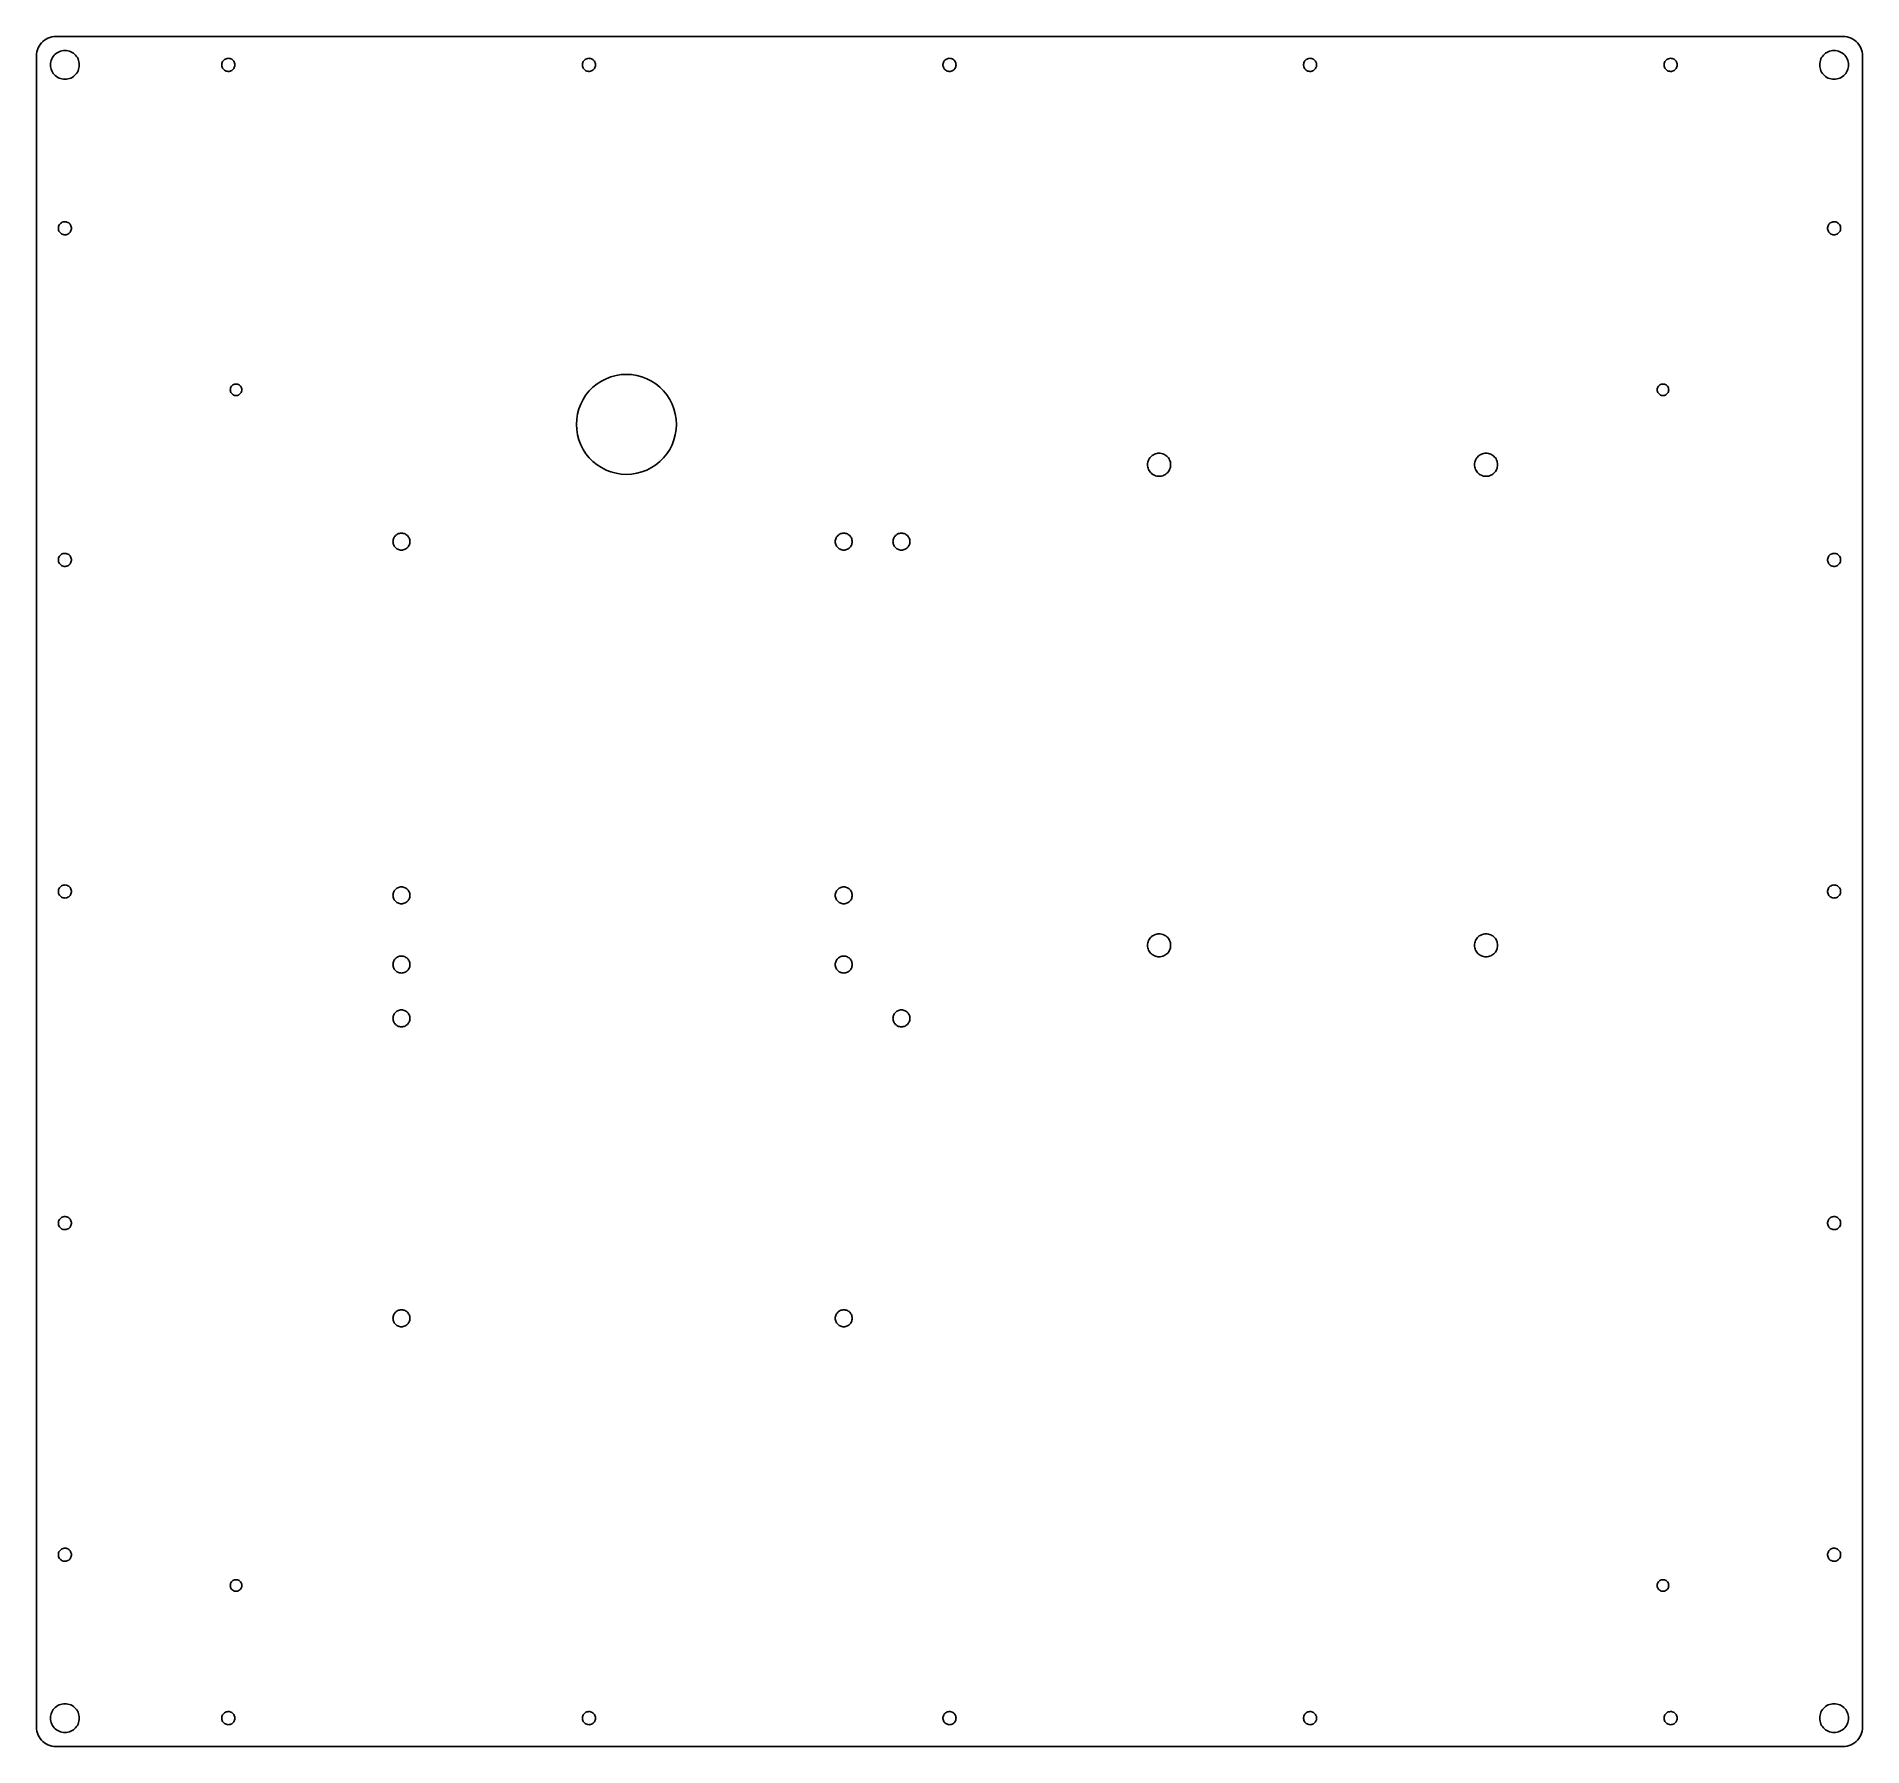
# Model space of a CAD drawing. Header units: metres. Extents: x -237 to 237, y -222 to 222.
import ezdxf

# ---------------------------------------------------------------- set-up
doc = ezdxf.new("R2010")
doc.units = ezdxf.units.M

msp = doc.modelspace()

# ---------------------------------------------------------------- linework, layer by layer
for p, q in [((-237.266, 218.415), (-237.348, 217.898)), ((-237.13, 218.92), (-237.266, 218.415)), ((-236.943, 219.409), (-237.13, 218.92)), ((-236.705, 219.875), (-236.943, 219.409)), ((-236.42, 220.314), (-236.705, 219.875)), ((-236.091, 220.721), (-236.42, 220.314)), ((-235.721, 221.091), (-236.091, 220.721)), ((-235.314, 221.42), (-235.721, 221.091)), ((-234.875, 221.705), (-235.314, 221.42)), ((-234.409, 221.943), (-234.875, 221.705)), ((-233.92, 222.13), (-234.409, 221.943)), ((-233.415, 222.266), (-233.92, 222.13)), ((-232.898, 222.348), (-233.415, 222.266)), ((-232.375, 222.375), (-232.898, 222.348)), ((232.375, 222.375), (-232.375, 222.375)), ((-231.875, 218.248), (-231.525, 218.426)), ((-231.525, 218.426), (-231.159, 218.566)), ((-231.159, 218.566), (-230.78, 218.668)), ((-230.78, 218.668), (-230.392, 218.729)), ((-230.392, 218.729), (-230, 218.75)), ((-230, 218.75), (-229.608, 218.729)), ((-229.608, 218.729), (-229.22, 218.668)), ((-229.22, 218.668), (-228.841, 218.566)), ((-228.841, 218.566), (-228.475, 218.426)), ((-228.475, 218.426), (-228.125, 218.248)), ((228.125, 218.248), (228.475, 218.426)), ((228.475, 218.426), (228.841, 218.566)), ((228.841, 218.566), (229.22, 218.668)), ((229.22, 218.668), (229.608, 218.729)), ((229.608, 218.729), (230, 218.75)), ((230, 218.75), (230.392, 218.729)), ((230.392, 218.729), (230.78, 218.668)), ((230.78, 218.668), (231.159, 218.566)), ((231.159, 218.566), (231.525, 218.426)), ((231.525, 218.426), (231.875, 218.248)), ((232.898, 222.348), (232.375, 222.375)), ((233.415, 222.266), (232.898, 222.348)), ((233.92, 222.13), (233.415, 222.266)), ((234.409, 221.943), (233.92, 222.13)), ((234.875, 221.705), (234.409, 221.943)), ((235.314, 221.42), (234.875, 221.705)), ((235.721, 221.091), (235.314, 221.42)), ((236.091, 220.721), (235.721, 221.091)), ((236.42, 220.314), (236.091, 220.721)), ((236.705, 219.875), (236.42, 220.314)), ((236.943, 219.409), (236.705, 219.875)), ((237.13, 218.92), (236.943, 219.409)), ((237.266, 218.415), (237.13, 218.92)), ((237.348, 217.898), (237.266, 218.415)), ((-237.348, 217.898), (-237.375, 217.375)), ((-237.375, 217.375), (-237.375, -217.375)), ((-233.75, 215), (-233.729, 215.392)), ((-233.729, 214.608), (-233.75, 215)), ((-233.729, 215.392), (-233.668, 215.78)), ((-233.668, 214.22), (-233.729, 214.608)), ((-233.668, 215.78), (-233.566, 216.159)), ((-233.566, 213.841), (-233.668, 214.22)), ((-233.566, 216.159), (-233.426, 216.525)), ((-233.426, 213.475), (-233.566, 213.841)), ((-233.426, 216.525), (-233.248, 216.875)), ((-233.248, 216.875), (-233.034, 217.204)), ((-233.034, 217.204), (-232.787, 217.509)), ((-232.787, 217.509), (-232.509, 217.787)), ((-232.509, 217.787), (-232.204, 218.034)), ((-232.204, 218.034), (-231.875, 218.248)), ((-228.125, 218.248), (-227.796, 218.034)), ((-227.796, 218.034), (-227.491, 217.787)), ((-227.491, 217.787), (-227.213, 217.509)), ((-227.213, 217.509), (-226.966, 217.204)), ((-226.966, 217.204), (-226.752, 216.875)), ((-226.752, 216.875), (-226.574, 216.525)), ((-226.574, 216.525), (-226.434, 216.159)), ((-226.434, 213.841), (-226.574, 213.475)), ((-226.434, 216.159), (-226.332, 215.78)), ((-226.332, 214.22), (-226.434, 213.841)), ((-226.332, 215.78), (-226.271, 215.392)), ((-226.271, 214.608), (-226.332, 214.22)), ((-226.271, 215.392), (-226.25, 215)), ((-226.25, 215), (-226.271, 214.608)), ((-189.195, 215.124), (-189.159, 215.37)), ((-189.195, 214.876), (-189.195, 215.124)), ((-189.159, 214.63), (-189.195, 214.876)), ((-189.159, 215.37), (-189.088, 215.607)), ((-189.088, 214.393), (-189.159, 214.63)), ((-189.088, 215.607), (-188.982, 215.832)), ((-188.982, 214.168), (-189.088, 214.393)), ((-188.982, 215.832), (-188.846, 216.039)), ((-188.846, 213.961), (-188.982, 214.168)), ((-188.846, 216.039), (-188.68, 216.224)), ((-188.68, 213.776), (-188.846, 213.961)), ((-188.68, 216.224), (-188.489, 216.383)), ((-188.489, 213.617), (-188.68, 213.776)), ((-188.489, 216.383), (-188.277, 216.512)), ((-188.277, 216.512), (-188.049, 216.609)), ((-188.049, 216.609), (-187.809, 216.672)), ((-187.809, 216.672), (-187.562, 216.699)), ((-187.562, 216.699), (-187.314, 216.69)), ((-187.314, 216.69), (-187.07, 216.645)), ((-187.07, 216.645), (-186.835, 216.565)), ((-186.835, 216.565), (-186.614, 216.451)), ((-186.614, 216.451), (-186.413, 216.307)), ((-186.413, 213.693), (-186.614, 213.549)), ((-186.413, 216.307), (-186.234, 216.134)), ((-186.234, 213.866), (-186.413, 213.693)), ((-186.234, 216.134), (-186.082, 215.938)), ((-186.082, 214.062), (-186.234, 213.866)), ((-186.082, 215.938), (-185.961, 215.722)), ((-185.961, 214.278), (-186.082, 214.062)), ((-185.961, 215.722), (-185.872, 215.49)), ((-185.872, 214.51), (-185.961, 214.278)), ((-185.872, 215.49), (-185.818, 215.248)), ((-185.818, 214.752), (-185.872, 214.51)), ((-185.818, 215.248), (-185.8, 215)), ((-185.8, 215), (-185.818, 214.752)), ((-95.4455, 215.124), (-95.4093, 215.37)), ((-95.4455, 214.876), (-95.4455, 215.124)), ((-95.4093, 214.63), (-95.4455, 214.876)), ((-95.4093, 215.37), (-95.3378, 215.607)), ((-95.3378, 214.393), (-95.4093, 214.63)), ((-95.3378, 215.607), (-95.2325, 215.832)), ((-95.2325, 214.168), (-95.3378, 214.393)), ((-95.2325, 215.832), (-95.0955, 216.039)), ((-95.0955, 213.961), (-95.2325, 214.168)), ((-95.0955, 216.039), (-94.9299, 216.224)), ((-94.9299, 213.776), (-95.0955, 213.961)), ((-94.9299, 216.224), (-94.7392, 216.383)), ((-94.7392, 213.617), (-94.9299, 213.776)), ((-94.7392, 216.383), (-94.5273, 216.512)), ((-94.5273, 216.512), (-94.2989, 216.609)), ((-94.2989, 216.609), (-94.0588, 216.672)), ((-94.0588, 216.672), (-93.8121, 216.699)), ((-93.8121, 216.699), (-93.5641, 216.69)), ((-93.5641, 216.69), (-93.32, 216.645)), ((-93.32, 216.645), (-93.0851, 216.565)), ((-93.0851, 216.565), (-92.8644, 216.451)), ((-92.8644, 216.451), (-92.6626, 216.307)), ((-92.6626, 213.693), (-92.8644, 213.549)), ((-92.6626, 216.307), (-92.4839, 216.134)), ((-92.4839, 213.866), (-92.6626, 213.693)), ((-92.4839, 216.134), (-92.3322, 215.938)), ((-92.3322, 214.062), (-92.4839, 213.866)), ((-92.3322, 215.938), (-92.2107, 215.722)), ((-92.2107, 214.278), (-92.3322, 214.062)), ((-92.2107, 215.722), (-92.1221, 215.49)), ((-92.1221, 214.51), (-92.2107, 214.278)), ((-92.1221, 215.49), (-92.0681, 215.248)), ((-92.0681, 214.752), (-92.1221, 214.51)), ((-92.0681, 215.248), (-92.05, 215)), ((-92.05, 215), (-92.0681, 214.752)), ((-1.69545, 215.124), (-1.65932, 215.37)), ((-1.69545, 214.876), (-1.69545, 215.124)), ((-1.65932, 214.63), (-1.69545, 214.876)), ((-1.65932, 215.37), (-1.58781, 215.607)), ((-1.58781, 214.393), (-1.65932, 214.63)), ((-1.58781, 215.607), (-1.48248, 215.832)), ((-1.48248, 214.168), (-1.58781, 214.393)), ((-1.48248, 215.832), (-1.34554, 216.039)), ((-1.34554, 213.961), (-1.48248, 214.168)), ((-1.34554, 216.039), (-1.17992, 216.224)), ((-1.17992, 213.776), (-1.34554, 213.961)), ((-1.17992, 216.224), (-0.989151, 216.383)), ((-0.989151, 213.617), (-1.17992, 213.776)), ((-0.989151, 216.383), (-0.777298, 216.512)), ((-0.777298, 216.512), (-0.548889, 216.609)), ((-0.548889, 216.609), (-0.308777, 216.672)), ((-0.308777, 216.672), (-0.062073, 216.699)), ((-0.062073, 216.699), (0.185928, 216.69)), ((0.185928, 216.69), (0.429977, 216.645)), ((0.429977, 216.645), (0.664871, 216.565)), ((0.664871, 216.565), (0.88559, 216.451)), ((0.88559, 216.451), (1.08743, 216.307)), ((1.08743, 213.693), (0.88559, 213.549)), ((1.08743, 216.307), (1.2661, 216.134)), ((1.2661, 213.866), (1.08743, 213.693)), ((1.2661, 216.134), (1.41779, 215.938)), ((1.41779, 214.062), (1.2661, 213.866)), ((1.41779, 215.938), (1.53926, 215.722)), ((1.53926, 214.278), (1.41779, 214.062)), ((1.53926, 215.722), (1.62791, 215.49)), ((1.62791, 214.51), (1.53926, 214.278)), ((1.62791, 215.49), (1.68187, 215.248)), ((1.68187, 214.752), (1.62791, 214.51)), ((1.68187, 215.248), (1.7, 215)), ((1.7, 215), (1.68187, 214.752)), ((92.0545, 215.124), (92.0907, 215.37)), ((92.0545, 214.876), (92.0545, 215.124)), ((92.0907, 214.63), (92.0545, 214.876)), ((92.0907, 215.37), (92.1622, 215.607)), ((92.1622, 214.393), (92.0907, 214.63)), ((92.1622, 215.607), (92.2675, 215.832)), ((92.2675, 214.168), (92.1622, 214.393)), ((92.2675, 215.832), (92.4044, 216.039)), ((92.4044, 213.961), (92.2675, 214.168)), ((92.4044, 216.039), (92.5701, 216.224)), ((92.5701, 213.776), (92.4044, 213.961)), ((92.5701, 216.224), (92.7608, 216.383)), ((92.7608, 213.617), (92.5701, 213.776)), ((92.7608, 216.383), (92.9727, 216.512)), ((92.9727, 216.512), (93.2011, 216.609)), ((93.2011, 216.609), (93.4412, 216.672)), ((93.4412, 216.672), (93.6879, 216.699)), ((93.6879, 216.699), (93.9359, 216.69)), ((93.9359, 216.69), (94.18, 216.645)), ((94.18, 216.645), (94.4149, 216.565)), ((94.4149, 216.565), (94.6356, 216.451)), ((94.6356, 216.451), (94.8374, 216.307)), ((94.8374, 213.693), (94.6356, 213.549)), ((94.8374, 216.307), (95.0161, 216.134)), ((95.0161, 213.866), (94.8374, 213.693)), ((95.0161, 216.134), (95.1678, 215.938)), ((95.1678, 214.062), (95.0161, 213.866)), ((95.1678, 215.938), (95.2893, 215.722)), ((95.2893, 214.278), (95.1678, 214.062)), ((95.2893, 215.722), (95.3779, 215.49)), ((95.3779, 214.51), (95.2893, 214.278)), ((95.3779, 215.49), (95.4319, 215.248)), ((95.4319, 214.752), (95.3779, 214.51)), ((95.4319, 215.248), (95.45, 215)), ((95.45, 215), (95.4319, 214.752)), ((185.805, 215.124), (185.841, 215.37)), ((185.805, 214.876), (185.805, 215.124)), ((185.841, 214.63), (185.805, 214.876)), ((185.841, 215.37), (185.912, 215.607)), ((185.912, 214.393), (185.841, 214.63)), ((185.912, 215.607), (186.018, 215.832)), ((186.018, 214.168), (185.912, 214.393)), ((186.018, 215.832), (186.154, 216.039)), ((186.154, 213.961), (186.018, 214.168)), ((186.154, 216.039), (186.32, 216.224)), ((186.32, 213.776), (186.154, 213.961)), ((186.32, 216.224), (186.511, 216.383)), ((186.511, 213.617), (186.32, 213.776)), ((186.511, 216.383), (186.723, 216.512)), ((186.723, 216.512), (186.951, 216.609)), ((186.951, 216.609), (187.191, 216.672)), ((187.191, 216.672), (187.438, 216.699)), ((187.438, 216.699), (187.686, 216.69)), ((187.686, 216.69), (187.93, 216.645)), ((187.93, 216.645), (188.165, 216.565)), ((188.165, 216.565), (188.386, 216.451)), ((188.386, 216.451), (188.587, 216.307)), ((188.587, 213.693), (188.386, 213.549)), ((188.587, 216.307), (188.766, 216.134)), ((188.766, 213.866), (188.587, 213.693)), ((188.766, 216.134), (188.918, 215.938)), ((188.918, 214.062), (188.766, 213.866)), ((188.918, 215.938), (189.039, 215.722)), ((189.039, 214.278), (188.918, 214.062)), ((189.039, 215.722), (189.128, 215.49)), ((189.128, 214.51), (189.039, 214.278)), ((189.128, 215.49), (189.182, 215.248)), ((189.182, 214.752), (189.128, 214.51)), ((189.182, 215.248), (189.2, 215)), ((189.2, 215), (189.182, 214.752)), ((226.25, 215), (226.271, 215.392)), ((226.271, 214.608), (226.25, 215)), ((226.271, 215.392), (226.332, 215.78)), ((226.332, 214.22), (226.271, 214.608)), ((226.332, 215.78), (226.434, 216.159)), ((226.434, 213.841), (226.332, 214.22)), ((226.434, 216.159), (226.574, 216.525)), ((226.574, 213.475), (226.434, 213.841)), ((226.574, 216.525), (226.752, 216.875)), ((226.752, 216.875), (226.966, 217.204)), ((226.966, 217.204), (227.213, 217.509)), ((227.213, 217.509), (227.491, 217.787)), ((227.491, 217.787), (227.796, 218.034)), ((227.796, 218.034), (228.125, 218.248)), ((231.875, 218.248), (232.204, 218.034)), ((232.204, 218.034), (232.509, 217.787)), ((232.509, 217.787), (232.787, 217.509)), ((232.787, 217.509), (233.034, 217.204)), ((233.034, 217.204), (233.248, 216.875)), ((233.248, 216.875), (233.426, 216.525)), ((233.426, 216.525), (233.566, 216.159)), ((233.566, 213.841), (233.426, 213.475)), ((233.566, 216.159), (233.668, 215.78)), ((233.668, 214.22), (233.566, 213.841)), ((233.668, 215.78), (233.729, 215.392)), ((233.729, 214.608), (233.668, 214.22)), ((233.729, 215.392), (233.75, 215)), ((233.75, 215), (233.729, 214.608)), ((237.375, 217.375), (237.348, 217.898)), ((237.375, -217.375), (237.375, 217.375)), ((-233.248, 213.125), (-233.426, 213.475)), ((-233.034, 212.796), (-233.248, 213.125)), ((-232.787, 212.491), (-233.034, 212.796)), ((-232.509, 212.213), (-232.787, 212.491)), ((-232.204, 211.966), (-232.509, 212.213)), ((-231.875, 211.752), (-232.204, 211.966)), ((-231.525, 211.574), (-231.875, 211.752)), ((-231.159, 211.434), (-231.525, 211.574)), ((-230.78, 211.332), (-231.159, 211.434)), ((-230.392, 211.271), (-230.78, 211.332)), ((-230, 211.25), (-230.392, 211.271)), ((-229.608, 211.271), (-230, 211.25)), ((-229.22, 211.332), (-229.608, 211.271)), ((-228.841, 211.434), (-229.22, 211.332)), ((-228.475, 211.574), (-228.841, 211.434)), ((-228.125, 211.752), (-228.475, 211.574)), ((-227.796, 211.966), (-228.125, 211.752)), ((-227.491, 212.213), (-227.796, 211.966)), ((-227.213, 212.491), (-227.491, 212.213)), ((-226.966, 212.796), (-227.213, 212.491)), ((-226.752, 213.125), (-226.966, 212.796)), ((-226.574, 213.475), (-226.752, 213.125)), ((-188.277, 213.488), (-188.489, 213.617)), ((-188.049, 213.391), (-188.277, 213.488)), ((-187.809, 213.328), (-188.049, 213.391)), ((-187.562, 213.301), (-187.809, 213.328)), ((-187.314, 213.31), (-187.562, 213.301)), ((-187.07, 213.355), (-187.314, 213.31)), ((-186.835, 213.435), (-187.07, 213.355)), ((-186.614, 213.549), (-186.835, 213.435)), ((-94.5273, 213.488), (-94.7392, 213.617)), ((-94.2989, 213.391), (-94.5273, 213.488)), ((-94.0588, 213.328), (-94.2989, 213.391)), ((-93.8121, 213.301), (-94.0588, 213.328)), ((-93.5641, 213.31), (-93.8121, 213.301)), ((-93.32, 213.355), (-93.5641, 213.31)), ((-93.0851, 213.435), (-93.32, 213.355)), ((-92.8644, 213.549), (-93.0851, 213.435)), ((-0.777298, 213.488), (-0.989151, 213.617)), ((-0.548889, 213.391), (-0.777298, 213.488)), ((-0.308777, 213.328), (-0.548889, 213.391)), ((-0.062073, 213.301), (-0.308777, 213.328)), ((0.185928, 213.31), (-0.062073, 213.301)), ((0.429977, 213.355), (0.185928, 213.31)), ((0.664871, 213.435), (0.429977, 213.355)), ((0.88559, 213.549), (0.664871, 213.435)), ((92.9727, 213.488), (92.7608, 213.617)), ((93.2011, 213.391), (92.9727, 213.488)), ((93.4412, 213.328), (93.2011, 213.391)), ((93.6879, 213.301), (93.4412, 213.328)), ((93.9359, 213.31), (93.6879, 213.301)), ((94.18, 213.355), (93.9359, 213.31)), ((94.4149, 213.435), (94.18, 213.355)), ((94.6356, 213.549), (94.4149, 213.435)), ((186.723, 213.488), (186.511, 213.617)), ((186.951, 213.391), (186.723, 213.488)), ((187.191, 213.328), (186.951, 213.391)), ((187.438, 213.301), (187.191, 213.328)), ((187.686, 213.31), (187.438, 213.301)), ((187.93, 213.355), (187.686, 213.31)), ((188.165, 213.435), (187.93, 213.355)), ((188.386, 213.549), (188.165, 213.435)), ((226.752, 213.125), (226.574, 213.475)), ((226.966, 212.796), (226.752, 213.125)), ((227.213, 212.491), (226.966, 212.796)), ((227.491, 212.213), (227.213, 212.491)), ((227.796, 211.966), (227.491, 212.213)), ((228.125, 211.752), (227.796, 211.966)), ((228.475, 211.574), (228.125, 211.752)), ((228.841, 211.434), (228.475, 211.574)), ((229.22, 211.332), (228.841, 211.434)), ((229.608, 211.271), (229.22, 211.332)), ((230, 211.25), (229.608, 211.271)), ((230.392, 211.271), (230, 211.25)), ((230.78, 211.332), (230.392, 211.271)), ((231.159, 211.434), (230.78, 211.332)), ((231.525, 211.574), (231.159, 211.434)), ((231.875, 211.752), (231.525, 211.574)), ((232.204, 211.966), (231.875, 211.752)), ((232.509, 212.213), (232.204, 211.966)), ((232.787, 212.491), (232.509, 212.213)), ((233.034, 212.796), (232.787, 212.491)), ((233.248, 213.125), (233.034, 212.796)), ((233.426, 213.475), (233.248, 213.125)), ((-231.7, 172.5), (-231.682, 172.748)), ((-231.682, 172.252), (-231.7, 172.5)), ((-231.682, 172.748), (-231.628, 172.99)), ((-231.628, 172.01), (-231.682, 172.252)), ((-231.628, 172.99), (-231.539, 173.222)), ((-231.539, 171.778), (-231.628, 172.01)), ((-231.539, 173.222), (-231.418, 173.438)), ((-231.418, 171.562), (-231.539, 171.778)), ((-231.418, 173.438), (-231.266, 173.634)), ((-231.266, 171.366), (-231.418, 171.562)), ((-231.266, 173.634), (-231.087, 173.807)), ((-231.087, 171.193), (-231.266, 171.366)), ((-231.087, 173.807), (-230.886, 173.951)), ((-230.886, 171.049), (-231.087, 171.193)), ((-230.886, 173.951), (-230.665, 174.065)), ((-230.665, 170.935), (-230.886, 171.049)), ((-230.665, 174.065), (-230.43, 174.145)), ((-230.43, 170.855), (-230.665, 170.935)), ((-230.43, 174.145), (-230.186, 174.19)), ((-230.186, 174.19), (-229.938, 174.199)), ((-229.938, 174.199), (-229.691, 174.172)), ((-229.691, 174.172), (-229.451, 174.109)), ((-229.451, 174.109), (-229.223, 174.012)), ((-229.223, 170.988), (-229.451, 170.891)), ((-229.223, 174.012), (-229.011, 173.883)), ((-229.011, 171.117), (-229.223, 170.988)), ((-229.011, 173.883), (-228.82, 173.724)), ((-228.82, 171.276), (-229.011, 171.117)), ((-228.82, 173.724), (-228.654, 173.539)), ((-228.654, 171.461), (-228.82, 171.276)), ((-228.654, 173.539), (-228.518, 173.332)), ((-228.518, 171.668), (-228.654, 171.461)), ((-228.518, 173.332), (-228.412, 173.107)), ((-228.412, 171.893), (-228.518, 171.668)), ((-228.412, 173.107), (-228.341, 172.87)), ((-228.341, 172.13), (-228.412, 171.893)), ((-228.341, 172.87), (-228.305, 172.624)), ((-228.305, 172.376), (-228.341, 172.13)), ((-228.305, 172.624), (-228.305, 172.376)), ((228.305, 172.624), (228.341, 172.87)), ((228.305, 172.376), (228.305, 172.624)), ((228.341, 172.13), (228.305, 172.376)), ((228.341, 172.87), (228.412, 173.107)), ((228.412, 171.893), (228.341, 172.13)), ((228.412, 173.107), (228.518, 173.332)), ((228.518, 171.668), (228.412, 171.893)), ((228.518, 173.332), (228.654, 173.539)), ((228.654, 171.461), (228.518, 171.668)), ((228.654, 173.539), (228.82, 173.724)), ((228.82, 171.276), (228.654, 171.461)), ((228.82, 173.724), (229.011, 173.883)), ((229.011, 171.117), (228.82, 171.276)), ((229.011, 173.883), (229.223, 174.012)), ((229.223, 170.988), (229.011, 171.117)), ((229.223, 174.012), (229.451, 174.109)), ((229.451, 170.891), (229.223, 170.988)), ((229.451, 174.109), (229.691, 174.172)), ((229.691, 174.172), (229.938, 174.199)), ((229.938, 174.199), (230.186, 174.19)), ((230.186, 174.19), (230.43, 174.145)), ((230.43, 174.145), (230.665, 174.065)), ((230.665, 170.935), (230.43, 170.855)), ((230.665, 174.065), (230.886, 173.951)), ((230.886, 171.049), (230.665, 170.935)), ((230.886, 173.951), (231.087, 173.807)), ((231.087, 171.193), (230.886, 171.049)), ((231.087, 173.807), (231.266, 173.634)), ((231.266, 171.366), (231.087, 171.193)), ((231.266, 173.634), (231.418, 173.438)), ((231.418, 171.562), (231.266, 171.366)), ((231.418, 173.438), (231.539, 173.222)), ((231.539, 171.778), (231.418, 171.562)), ((231.539, 173.222), (231.628, 172.99)), ((231.628, 172.01), (231.539, 171.778)), ((231.628, 172.99), (231.682, 172.748)), ((231.682, 172.252), (231.628, 172.01)), ((231.682, 172.748), (231.7, 172.5)), ((231.7, 172.5), (231.682, 172.252)), ((-230.186, 170.81), (-230.43, 170.855)), ((-229.938, 170.801), (-230.186, 170.81)), ((-229.691, 170.828), (-229.938, 170.801)), ((-229.451, 170.891), (-229.691, 170.828)), ((229.691, 170.828), (229.451, 170.891)), ((229.938, 170.801), (229.691, 170.828)), ((230.186, 170.81), (229.938, 170.801)), ((230.43, 170.855), (230.186, 170.81)), ((-90.5, 132.758), (-89.2876, 133.376)), ((-89.2876, 133.376), (-88.0172, 133.864)), ((-88.0172, 133.864), (-86.7029, 134.216)), ((-86.7029, 134.216), (-85.3589, 134.429)), ((-85.3589, 134.429), (-84, 134.5)), ((-84, 134.5), (-82.6411, 134.429)), ((-82.6411, 134.429), (-81.2971, 134.216)), ((-81.2971, 134.216), (-79.9828, 133.864)), ((-79.9828, 133.864), (-78.7124, 133.376)), ((-78.7124, 133.376), (-77.5, 132.758)), ((-187, 130.5), (-186.98, 130.747)), ((-186.98, 130.253), (-187, 130.5)), ((-186.98, 130.747), (-186.919, 130.987)), ((-186.919, 130.013), (-186.98, 130.253)), ((-186.919, 130.987), (-186.819, 131.214)), ((-186.819, 129.786), (-186.919, 130.013)), ((-186.819, 131.214), (-186.684, 131.421)), ((-186.684, 129.579), (-186.819, 129.786)), ((-186.684, 131.421), (-186.516, 131.604)), ((-186.516, 129.396), (-186.684, 129.579)), ((-186.516, 131.604), (-186.32, 131.756)), ((-186.32, 129.244), (-186.516, 129.396)), ((-186.32, 131.756), (-186.103, 131.874)), ((-186.103, 129.126), (-186.32, 129.244)), ((-186.103, 131.874), (-185.868, 131.954)), ((-185.868, 129.046), (-186.103, 129.126)), ((-185.868, 131.954), (-185.624, 131.995)), ((-185.624, 129.005), (-185.868, 129.046)), ((-185.624, 131.995), (-185.376, 131.995)), ((-185.376, 129.005), (-185.624, 129.005)), ((-185.376, 131.995), (-185.132, 131.954)), ((-185.132, 129.046), (-185.376, 129.005)), ((-185.132, 131.954), (-184.897, 131.874)), ((-184.897, 129.126), (-185.132, 129.046)), ((-184.897, 131.874), (-184.68, 131.756)), ((-184.68, 129.244), (-184.897, 129.126)), ((-184.68, 131.756), (-184.484, 131.604)), ((-184.484, 129.396), (-184.68, 129.244)), ((-184.484, 131.604), (-184.316, 131.421)), ((-184.316, 129.579), (-184.484, 129.396)), ((-184.316, 131.421), (-184.181, 131.214)), ((-184.181, 129.786), (-184.316, 129.579)), ((-184.181, 131.214), (-184.081, 130.987)), ((-184.081, 130.013), (-184.181, 129.786)), ((-184.081, 130.987), (-184.02, 130.747)), ((-184.02, 130.253), (-184.081, 130.013)), ((-184.02, 130.747), (-184, 130.5)), ((-184, 130.5), (-184.02, 130.253)), ((-95.2583, 128), (-94.5172, 129.141)), ((-94.5172, 129.141), (-93.6609, 130.199)), ((-93.6609, 130.199), (-92.6987, 131.161)), ((-92.6987, 131.161), (-91.6412, 132.017)), ((-91.6412, 132.017), (-90.5, 132.758)), ((-77.5, 132.758), (-76.3588, 132.017)), ((-76.3588, 132.017), (-75.3013, 131.161)), ((-75.3013, 131.161), (-74.3391, 130.199)), ((-74.3391, 130.199), (-73.4828, 129.141)), ((-73.4828, 129.141), (-72.7417, 128)), ((184, 130.5), (184.02, 130.747)), ((184.02, 130.253), (184, 130.5)), ((184.02, 130.747), (184.081, 130.987)), ((184.081, 130.013), (184.02, 130.253)), ((184.081, 130.987), (184.181, 131.214)), ((184.181, 129.786), (184.081, 130.013)), ((184.181, 131.214), (184.316, 131.421)), ((184.316, 129.579), (184.181, 129.786)), ((184.316, 131.421), (184.484, 131.604)), ((184.484, 129.396), (184.316, 129.579)), ((184.484, 131.604), (184.68, 131.756)), ((184.68, 129.244), (184.484, 129.396)), ((184.68, 131.756), (184.897, 131.874)), ((184.897, 129.126), (184.68, 129.244)), ((184.897, 131.874), (185.132, 131.954)), ((185.132, 129.046), (184.897, 129.126)), ((185.132, 131.954), (185.376, 131.995)), ((185.376, 129.005), (185.132, 129.046)), ((185.376, 131.995), (185.624, 131.995)), ((185.624, 129.005), (185.376, 129.005)), ((185.624, 131.995), (185.868, 131.954)), ((185.868, 129.046), (185.624, 129.005)), ((185.868, 131.954), (186.103, 131.874)), ((186.103, 129.126), (185.868, 129.046)), ((186.103, 131.874), (186.32, 131.756)), ((186.32, 129.244), (186.103, 129.126)), ((186.32, 131.756), (186.516, 131.604)), ((186.516, 129.396), (186.32, 129.244)), ((186.516, 131.604), (186.684, 131.421)), ((186.684, 129.579), (186.516, 129.396)), ((186.684, 131.421), (186.819, 131.214)), ((186.819, 129.786), (186.684, 129.579)), ((186.819, 131.214), (186.919, 130.987)), ((186.919, 130.013), (186.819, 129.786)), ((186.919, 130.987), (186.98, 130.747)), ((186.98, 130.253), (186.919, 130.013)), ((186.98, 130.747), (187, 130.5)), ((187, 130.5), (186.98, 130.253)), ((-96.9288, 122.859), (-96.7159, 124.203)), ((-96.7159, 124.203), (-96.3637, 125.517)), ((-96.3637, 125.517), (-95.8761, 126.788)), ((-95.8761, 126.788), (-95.2583, 128)), ((-72.7417, 128), (-72.1239, 126.788)), ((-72.1239, 126.788), (-71.6363, 125.517)), ((-71.6363, 125.517), (-71.2841, 124.203)), ((-71.2841, 124.203), (-71.0712, 122.859)), ((-97, 121.5), (-96.9288, 122.859)), ((-96.9288, 120.141), (-97, 121.5)), ((-96.7159, 118.797), (-96.9288, 120.141)), ((-96.3637, 117.483), (-96.7159, 118.797)), ((-71.2841, 118.797), (-71.6363, 117.483)), ((-71.0712, 120.141), (-71.2841, 118.797)), ((-71.0712, 122.859), (-71, 121.5)), ((-71, 121.5), (-71.0712, 120.141)), ((-95.8761, 116.212), (-96.3637, 117.483)), ((-95.2583, 115), (-95.8761, 116.212)), ((-94.5172, 113.859), (-95.2583, 115)), ((-72.7417, 115), (-73.4828, 113.859)), ((-72.1239, 116.212), (-72.7417, 115)), ((-71.6363, 117.483), (-72.1239, 116.212)), ((53.8763, 113.934), (54.1864, 113.984)), ((54.1864, 113.984), (54.5, 114)), ((54.5, 114), (54.8136, 113.984)), ((54.8136, 113.984), (55.1237, 113.934)), ((138.876, 113.934), (139.186, 113.984)), ((139.186, 113.984), (139.5, 114)), ((139.5, 114), (139.814, 113.984)), ((139.814, 113.984), (140.124, 113.934)), ((-93.6609, 112.801), (-94.5172, 113.859)), ((-92.6987, 111.839), (-93.6609, 112.801)), ((-91.6412, 110.983), (-92.6987, 111.839)), ((-90.5, 110.242), (-91.6412, 110.983)), ((-89.2876, 109.624), (-90.5, 110.242)), ((-88.0172, 109.136), (-89.2876, 109.624)), ((-78.7124, 109.624), (-79.9828, 109.136)), ((-77.5, 110.242), (-78.7124, 109.624)), ((-76.3588, 110.983), (-77.5, 110.242)), ((-75.3013, 111.839), (-76.3588, 110.983)), ((-74.3391, 112.801), (-75.3013, 111.839)), ((-73.4828, 113.859), (-74.3391, 112.801)), ((51.5, 111), (51.5164, 111.314)), ((51.5164, 110.686), (51.5, 111)), ((51.5164, 111.314), (51.5656, 111.624)), ((51.5656, 110.376), (51.5164, 110.686)), ((51.5656, 111.624), (51.6468, 111.927)), ((51.6468, 110.073), (51.5656, 110.376)), ((51.6468, 111.927), (51.7594, 112.22)), ((51.7594, 109.78), (51.6468, 110.073)), ((51.7594, 112.22), (51.9019, 112.5)), ((51.9019, 109.5), (51.7594, 109.78)), ((51.9019, 112.5), (52.0729, 112.763)), ((52.0729, 109.237), (51.9019, 109.5)), ((52.0729, 112.763), (52.2706, 113.007)), ((52.2706, 108.993), (52.0729, 109.237)), ((52.2706, 113.007), (52.4926, 113.229)), ((52.4926, 113.229), (52.7366, 113.427)), ((52.7366, 113.427), (53, 113.598)), ((53, 113.598), (53.2798, 113.741)), ((53.2798, 113.741), (53.5729, 113.853)), ((53.5729, 113.853), (53.8763, 113.934)), ((55.1237, 113.934), (55.427, 113.853)), ((55.427, 113.853), (55.7202, 113.741)), ((55.7202, 113.741), (56, 113.598)), ((56, 113.598), (56.2634, 113.427)), ((56.2634, 113.427), (56.5074, 113.229)), ((56.5074, 113.229), (56.7294, 113.007)), ((56.7294, 113.007), (56.927, 112.763)), ((56.927, 109.237), (56.7294, 108.993)), ((56.927, 112.763), (57.0981, 112.5)), ((57.0981, 109.5), (56.927, 109.237)), ((57.0981, 112.5), (57.2406, 112.22)), ((57.2406, 109.78), (57.0981, 109.5)), ((57.2406, 112.22), (57.3532, 111.927)), ((57.3532, 110.073), (57.2406, 109.78)), ((57.3532, 111.927), (57.4344, 111.624)), ((57.4344, 110.376), (57.3532, 110.073)), ((57.4344, 111.624), (57.4836, 111.314)), ((57.4836, 110.686), (57.4344, 110.376)), ((57.4836, 111.314), (57.5, 111)), ((57.5, 111), (57.4836, 110.686)), ((136.5, 111), (136.516, 111.314)), ((136.516, 110.686), (136.5, 111)), ((136.516, 111.314), (136.566, 111.624)), ((136.566, 110.376), (136.516, 110.686)), ((136.566, 111.624), (136.647, 111.927)), ((136.647, 110.073), (136.566, 110.376)), ((136.647, 111.927), (136.759, 112.22)), ((136.759, 109.78), (136.647, 110.073)), ((136.759, 112.22), (136.902, 112.5)), ((136.902, 109.5), (136.759, 109.78)), ((136.902, 112.5), (137.073, 112.763)), ((137.073, 109.237), (136.902, 109.5)), ((137.073, 112.763), (137.271, 113.007)), ((137.271, 108.993), (137.073, 109.237)), ((137.271, 113.007), (137.493, 113.229)), ((137.493, 113.229), (137.737, 113.427)), ((137.737, 113.427), (138, 113.598)), ((138, 113.598), (138.28, 113.741)), ((138.28, 113.741), (138.573, 113.853)), ((138.573, 113.853), (138.876, 113.934)), ((140.124, 113.934), (140.427, 113.853)), ((140.427, 113.853), (140.72, 113.741)), ((140.72, 113.741), (141, 113.598)), ((141, 113.598), (141.263, 113.427)), ((141.263, 113.427), (141.507, 113.229)), ((141.507, 113.229), (141.729, 113.007)), ((141.729, 113.007), (141.927, 112.763)), ((141.927, 109.237), (141.729, 108.993)), ((141.927, 112.763), (142.098, 112.5)), ((142.098, 109.5), (141.927, 109.237)), ((142.098, 112.5), (142.241, 112.22)), ((142.241, 109.78), (142.098, 109.5)), ((142.241, 112.22), (142.353, 111.927)), ((142.353, 110.073), (142.241, 109.78)), ((142.353, 111.927), (142.434, 111.624)), ((142.434, 110.376), (142.353, 110.073)), ((142.434, 111.624), (142.484, 111.314)), ((142.484, 110.686), (142.434, 110.376)), ((142.484, 111.314), (142.5, 111)), ((142.5, 111), (142.484, 110.686)), ((-86.7029, 108.784), (-88.0172, 109.136)), ((-85.3589, 108.571), (-86.7029, 108.784)), ((-84, 108.5), (-85.3589, 108.571)), ((-82.6411, 108.571), (-84, 108.5)), ((-81.2971, 108.784), (-82.6411, 108.571)), ((-79.9828, 109.136), (-81.2971, 108.784)), ((52.4926, 108.771), (52.2706, 108.993)), ((52.7366, 108.573), (52.4926, 108.771)), ((53, 108.402), (52.7366, 108.573)), ((53.2798, 108.259), (53, 108.402)), ((53.5729, 108.147), (53.2798, 108.259)), ((53.8763, 108.066), (53.5729, 108.147)), ((54.1864, 108.016), (53.8763, 108.066)), ((54.5, 108), (54.1864, 108.016)), ((54.8136, 108.016), (54.5, 108)), ((55.1237, 108.066), (54.8136, 108.016)), ((55.427, 108.147), (55.1237, 108.066)), ((55.7202, 108.259), (55.427, 108.147)), ((56, 108.402), (55.7202, 108.259)), ((56.2634, 108.573), (56, 108.402)), ((56.5074, 108.771), (56.2634, 108.573)), ((56.7294, 108.993), (56.5074, 108.771)), ((137.493, 108.771), (137.271, 108.993)), ((137.737, 108.573), (137.493, 108.771)), ((138, 108.402), (137.737, 108.573)), ((138.28, 108.259), (138, 108.402)), ((138.573, 108.147), (138.28, 108.259)), ((138.876, 108.066), (138.573, 108.147)), ((139.186, 108.016), (138.876, 108.066)), ((139.5, 108), (139.186, 108.016)), ((139.814, 108.016), (139.5, 108)), ((140.124, 108.066), (139.814, 108.016)), ((140.427, 108.147), (140.124, 108.066)), ((140.72, 108.259), (140.427, 108.147)), ((141, 108.402), (140.72, 108.259)), ((141.263, 108.573), (141, 108.402)), ((141.507, 108.771), (141.263, 108.573)), ((141.729, 108.993), (141.507, 108.771)), ((-144.7, 91), (-144.686, 91.2463)), ((-144.686, 90.7537), (-144.7, 91)), ((-144.686, 91.2463), (-144.645, 91.4895)), ((-144.645, 90.5105), (-144.686, 90.7537)), ((-144.645, 91.4895), (-144.577, 91.7266)), ((-144.577, 90.2734), (-144.645, 90.5105)), ((-144.577, 91.7266), (-144.482, 91.9545)), ((-144.482, 90.0455), (-144.577, 90.2734)), ((-144.482, 91.9545), (-144.363, 92.1705)), ((-144.363, 92.1705), (-144.22, 92.3717)), ((-144.22, 92.3717), (-144.056, 92.5556)), ((-144.056, 92.5556), (-143.872, 92.72)), ((-143.872, 92.72), (-143.67, 92.8628)), ((-143.67, 92.8628), (-143.455, 92.9821)), ((-143.455, 92.9821), (-143.227, 93.0765)), ((-143.227, 93.0765), (-142.99, 93.1448)), ((-142.99, 93.1448), (-142.746, 93.1862)), ((-142.746, 93.1862), (-142.5, 93.2)), ((-142.5, 93.2), (-142.254, 93.1862)), ((-142.254, 93.1862), (-142.01, 93.1448)), ((-142.01, 93.1448), (-141.773, 93.0765)), ((-141.773, 93.0765), (-141.545, 92.9821)), ((-141.545, 92.9821), (-141.33, 92.8628)), ((-141.33, 92.8628), (-141.128, 92.72)), ((-141.128, 92.72), (-140.944, 92.5556)), ((-140.944, 92.5556), (-140.78, 92.3717)), ((-140.78, 92.3717), (-140.637, 92.1705)), ((-140.637, 92.1705), (-140.518, 91.9545)), ((-140.518, 91.9545), (-140.423, 91.7266)), ((-140.423, 90.2734), (-140.518, 90.0455)), ((-140.423, 91.7266), (-140.355, 91.4895)), ((-140.355, 90.5105), (-140.423, 90.2734)), ((-140.355, 91.4895), (-140.314, 91.2463)), ((-140.314, 90.7537), (-140.355, 90.5105)), ((-140.314, 91.2463), (-140.3, 91)), ((-140.3, 91), (-140.314, 90.7537)), ((-29.7, 91), (-29.6862, 91.2463)), ((-29.6862, 90.7537), (-29.7, 91)), ((-29.6862, 91.2463), (-29.6448, 91.4895)), ((-29.6448, 90.5105), (-29.6862, 90.7537)), ((-29.6448, 91.4895), (-29.5765, 91.7266)), ((-29.5765, 90.2734), (-29.6448, 90.5105)), ((-29.5765, 91.7266), (-29.4821, 91.9545)), ((-29.4821, 90.0455), (-29.5765, 90.2734)), ((-29.4821, 91.9545), (-29.3628, 92.1705)), ((-29.3628, 92.1705), (-29.22, 92.3717)), ((-29.22, 92.3717), (-29.0556, 92.5556)), ((-29.0556, 92.5556), (-28.8717, 92.72)), ((-28.8717, 92.72), (-28.6705, 92.8628)), ((-28.6705, 92.8628), (-28.4545, 92.9821)), ((-28.4545, 92.9821), (-28.2266, 93.0765)), ((-28.2266, 93.0765), (-27.9895, 93.1448)), ((-27.9895, 93.1448), (-27.7463, 93.1862)), ((-27.7463, 93.1862), (-27.5, 93.2)), ((-27.5, 93.2), (-27.2537, 93.1862)), ((-27.2537, 93.1862), (-27.0105, 93.1448)), ((-27.0105, 93.1448), (-26.7734, 93.0765)), ((-26.7734, 93.0765), (-26.5455, 92.9821)), ((-26.5455, 92.9821), (-26.3295, 92.8628)), ((-26.3295, 92.8628), (-26.1283, 92.72)), ((-26.1283, 92.72), (-25.9444, 92.5556)), ((-25.9444, 92.5556), (-25.78, 92.3717)), ((-25.78, 92.3717), (-25.6372, 92.1705)), ((-25.6372, 92.1705), (-25.5179, 91.9545)), ((-25.5179, 91.9545), (-25.4234, 91.7266)), ((-25.4234, 90.2734), (-25.5179, 90.0455)), ((-25.4234, 91.7266), (-25.3551, 91.4895)), ((-25.3551, 90.5105), (-25.4234, 90.2734)), ((-25.3551, 91.4895), (-25.3138, 91.2463)), ((-25.3138, 90.7537), (-25.3551, 90.5105)), ((-25.3138, 91.2463), (-25.3, 91)), ((-25.3, 91), (-25.3138, 90.7537)), ((-14.7, 91), (-14.6862, 91.2463)), ((-14.6862, 90.7537), (-14.7, 91)), ((-14.6862, 91.2463), (-14.6448, 91.4895)), ((-14.6448, 90.5105), (-14.6862, 90.7537)), ((-14.6448, 91.4895), (-14.5765, 91.7266)), ((-14.5765, 90.2734), (-14.6448, 90.5105)), ((-14.5765, 91.7266), (-14.4821, 91.9545)), ((-14.4821, 90.0455), (-14.5765, 90.2734)), ((-14.4821, 91.9545), (-14.3628, 92.1705)), ((-14.3628, 92.1705), (-14.22, 92.3717)), ((-14.22, 92.3717), (-14.0556, 92.5556)), ((-14.0556, 92.5556), (-13.8717, 92.72)), ((-13.8717, 92.72), (-13.6705, 92.8628)), ((-13.6705, 92.8628), (-13.4545, 92.9821)), ((-13.4545, 92.9821), (-13.2266, 93.0765)), ((-13.2266, 93.0765), (-12.9895, 93.1448)), ((-12.9895, 93.1448), (-12.7463, 93.1862)), ((-12.7463, 93.1862), (-12.5, 93.2)), ((-12.5, 93.2), (-12.2537, 93.1862)), ((-12.2537, 93.1862), (-12.0105, 93.1448)), ((-12.0105, 93.1448), (-11.7734, 93.0765)), ((-11.7734, 93.0765), (-11.5455, 92.9821)), ((-11.5455, 92.9821), (-11.3295, 92.8628)), ((-11.3295, 92.8628), (-11.1283, 92.72)), ((-11.1283, 92.72), (-10.9444, 92.5556)), ((-10.9444, 92.5556), (-10.78, 92.3717)), ((-10.78, 92.3717), (-10.6372, 92.1705)), ((-10.6372, 92.1705), (-10.5179, 91.9545)), ((-10.5179, 91.9545), (-10.4234, 91.7266)), ((-10.4234, 90.2734), (-10.5179, 90.0455)), ((-10.4234, 91.7266), (-10.3551, 91.4895)), ((-10.3551, 90.5105), (-10.4234, 90.2734)), ((-10.3551, 91.4895), (-10.3138, 91.2463)), ((-10.3138, 90.7537), (-10.3551, 90.5105)), ((-10.3138, 91.2463), (-10.3, 91)), ((-10.3, 91), (-10.3138, 90.7537)), ((-231.7, 86.25), (-231.682, 86.4975)), ((-231.682, 86.0025), (-231.7, 86.25)), ((-231.682, 86.4975), (-231.628, 86.7398)), ((-231.628, 85.7602), (-231.682, 86.0025)), ((-231.628, 86.7398), (-231.539, 86.9716)), ((-231.539, 85.5284), (-231.628, 85.7602)), ((-231.539, 86.9716), (-231.418, 87.188)), ((-231.418, 85.312), (-231.539, 85.5284)), ((-231.418, 87.188), (-231.266, 87.3844)), ((-231.266, 87.3844), (-231.087, 87.5567)), ((-231.087, 87.5567), (-230.886, 87.7011)), ((-230.886, 87.7011), (-230.665, 87.8146)), ((-230.665, 87.8146), (-230.43, 87.8947)), ((-230.43, 87.8947), (-230.186, 87.9398)), ((-230.186, 87.9398), (-229.938, 87.9489)), ((-229.938, 87.9489), (-229.691, 87.9217)), ((-229.691, 87.9217), (-229.451, 87.8589)), ((-229.451, 87.8589), (-229.223, 87.7619)), ((-229.223, 87.7619), (-229.011, 87.6326)), ((-229.011, 87.6326), (-228.82, 87.4738)), ((-228.82, 87.4738), (-228.654, 87.289)), ((-228.654, 87.289), (-228.518, 87.082)), ((-228.518, 87.082), (-228.412, 86.8573)), ((-228.412, 85.6427), (-228.518, 85.418)), ((-228.412, 86.8573), (-228.341, 86.6196)), ((-228.341, 85.8804), (-228.412, 85.6427)), ((-228.341, 86.6196), (-228.305, 86.3741)), ((-228.305, 86.1259), (-228.341, 85.8804)), ((-228.305, 86.3741), (-228.305, 86.1259)), ((-144.363, 89.8295), (-144.482, 90.0455)), ((-144.22, 89.6283), (-144.363, 89.8295)), ((-144.056, 89.4444), (-144.22, 89.6283)), ((-143.872, 89.28), (-144.056, 89.4444)), ((-143.67, 89.1372), (-143.872, 89.28)), ((-143.455, 89.0179), (-143.67, 89.1372)), ((-143.227, 88.9234), (-143.455, 89.0179)), ((-142.99, 88.8551), (-143.227, 88.9234)), ((-142.746, 88.8138), (-142.99, 88.8551)), ((-142.5, 88.8), (-142.746, 88.8138)), ((-142.254, 88.8138), (-142.5, 88.8)), ((-142.01, 88.8551), (-142.254, 88.8138)), ((-141.773, 88.9234), (-142.01, 88.8551)), ((-141.545, 89.0179), (-141.773, 88.9234)), ((-141.33, 89.1372), (-141.545, 89.0179)), ((-141.128, 89.28), (-141.33, 89.1372)), ((-140.944, 89.4444), (-141.128, 89.28)), ((-140.78, 89.6283), (-140.944, 89.4444)), ((-140.637, 89.8295), (-140.78, 89.6283)), ((-140.518, 90.0455), (-140.637, 89.8295)), ((-29.3628, 89.8295), (-29.4821, 90.0455)), ((-29.22, 89.6283), (-29.3628, 89.8295)), ((-29.0556, 89.4444), (-29.22, 89.6283)), ((-28.8717, 89.28), (-29.0556, 89.4444)), ((-28.6705, 89.1372), (-28.8717, 89.28)), ((-28.4545, 89.0179), (-28.6705, 89.1372)), ((-28.2266, 88.9234), (-28.4545, 89.0179)), ((-27.9895, 88.8551), (-28.2266, 88.9234)), ((-27.7463, 88.8138), (-27.9895, 88.8551)), ((-27.5, 88.8), (-27.7463, 88.8138)), ((-27.2537, 88.8138), (-27.5, 88.8)), ((-27.0105, 88.8551), (-27.2537, 88.8138)), ((-26.7734, 88.9234), (-27.0105, 88.8551)), ((-26.5455, 89.0179), (-26.7734, 88.9234)), ((-26.3295, 89.1372), (-26.5455, 89.0179)), ((-26.1283, 89.28), (-26.3295, 89.1372)), ((-25.9444, 89.4444), (-26.1283, 89.28)), ((-25.78, 89.6283), (-25.9444, 89.4444)), ((-25.6372, 89.8295), (-25.78, 89.6283)), ((-25.5179, 90.0455), (-25.6372, 89.8295)), ((-14.3628, 89.8295), (-14.4821, 90.0455)), ((-14.22, 89.6283), (-14.3628, 89.8295)), ((-14.0556, 89.4444), (-14.22, 89.6283)), ((-13.8717, 89.28), (-14.0556, 89.4444)), ((-13.6705, 89.1372), (-13.8717, 89.28)), ((-13.4545, 89.0179), (-13.6705, 89.1372)), ((-13.2266, 88.9234), (-13.4545, 89.0179)), ((-12.9895, 88.8551), (-13.2266, 88.9234)), ((-12.7463, 88.8138), (-12.9895, 88.8551)), ((-12.5, 88.8), (-12.7463, 88.8138)), ((-12.2537, 88.8138), (-12.5, 88.8)), ((-12.0105, 88.8551), (-12.2537, 88.8138)), ((-11.7734, 88.9234), (-12.0105, 88.8551)), ((-11.5455, 89.0179), (-11.7734, 88.9234)), ((-11.3295, 89.1372), (-11.5455, 89.0179)), ((-11.1283, 89.28), (-11.3295, 89.1372)), ((-10.9444, 89.4444), (-11.1283, 89.28)), ((-10.78, 89.6283), (-10.9444, 89.4444)), ((-10.6372, 89.8295), (-10.78, 89.6283)), ((-10.5179, 90.0455), (-10.6372, 89.8295)), ((228.305, 86.3741), (228.341, 86.6196)), ((228.305, 86.1259), (228.305, 86.3741)), ((228.341, 85.8804), (228.305, 86.1259)), ((228.341, 86.6196), (228.412, 86.8573)), ((228.412, 85.6427), (228.341, 85.8804)), ((228.412, 86.8573), (228.518, 87.082)), ((228.518, 85.418), (228.412, 85.6427)), ((228.518, 87.082), (228.654, 87.289)), ((228.654, 87.289), (228.82, 87.4738)), ((228.82, 87.4738), (229.011, 87.6326)), ((229.011, 87.6326), (229.223, 87.7619)), ((229.223, 87.7619), (229.451, 87.8589)), ((229.451, 87.8589), (229.691, 87.9217)), ((229.691, 87.9217), (229.938, 87.9489)), ((229.938, 87.9489), (230.186, 87.9398)), ((230.186, 87.9398), (230.43, 87.8947)), ((230.43, 87.8947), (230.665, 87.8146)), ((230.665, 87.8146), (230.886, 87.7011)), ((230.886, 87.7011), (231.087, 87.5567)), ((231.087, 87.5567), (231.266, 87.3844)), ((231.266, 87.3844), (231.418, 87.188)), ((231.418, 87.188), (231.539, 86.9716)), ((231.539, 85.5284), (231.418, 85.312)), ((231.539, 86.9716), (231.628, 86.7398)), ((231.628, 85.7602), (231.539, 85.5284)), ((231.628, 86.7398), (231.682, 86.4975)), ((231.682, 86.0025), (231.628, 85.7602)), ((231.682, 86.4975), (231.7, 86.25)), ((231.7, 86.25), (231.682, 86.0025)), ((-231.266, 85.1156), (-231.418, 85.312)), ((-231.087, 84.9433), (-231.266, 85.1156)), ((-230.886, 84.7989), (-231.087, 84.9433)), ((-230.665, 84.6854), (-230.886, 84.7989)), ((-230.43, 84.6053), (-230.665, 84.6854)), ((-230.186, 84.5602), (-230.43, 84.6053)), ((-229.938, 84.5511), (-230.186, 84.5602)), ((-229.691, 84.5783), (-229.938, 84.5511)), ((-229.451, 84.6411), (-229.691, 84.5783)), ((-229.223, 84.7381), (-229.451, 84.6411)), ((-229.011, 84.8674), (-229.223, 84.7381)), ((-228.82, 85.0262), (-229.011, 84.8674)), ((-228.654, 85.211), (-228.82, 85.0262)), ((-228.518, 85.418), (-228.654, 85.211)), ((228.654, 85.211), (228.518, 85.418)), ((228.82, 85.0262), (228.654, 85.211)), ((229.011, 84.8674), (228.82, 85.0262)), ((229.223, 84.7381), (229.011, 84.8674)), ((229.451, 84.6411), (229.223, 84.7381)), ((229.691, 84.5783), (229.451, 84.6411)), ((229.938, 84.5511), (229.691, 84.5783)), ((230.186, 84.5602), (229.938, 84.5511)), ((230.43, 84.6053), (230.186, 84.5602)), ((230.665, 84.6854), (230.43, 84.6053)), ((230.886, 84.7989), (230.665, 84.6854)), ((231.087, 84.9433), (230.886, 84.7989)), ((231.266, 85.1156), (231.087, 84.9433)), ((231.418, 85.312), (231.266, 85.1156)), ((-231.7, 0), (-231.682, 0.247513)), ((-231.682, -0.247513), (-231.7, 0)), ((-231.682, 0.247513), (-231.628, 0.489761)), ((-231.628, 0.489761), (-231.539, 0.721573)), ((-231.539, 0.721573), (-231.418, 0.938004)), ((-231.418, 0.938004), (-231.266, 1.13443)), ((-231.266, 1.13443), (-231.087, 1.30669)), ((-231.087, 1.30669), (-230.886, 1.4511)), ((-230.886, 1.4511), (-230.665, 1.56458)), ((-230.665, 1.56458), (-230.43, 1.64471)), ((-230.43, 1.64471), (-230.186, 1.68979)), ((-230.186, 1.68979), (-229.938, 1.69885)), ((-229.938, 1.69885), (-229.691, 1.67171)), ((-229.691, 1.67171), (-229.451, 1.60893)), ((-229.451, 1.60893), (-229.223, 1.51187)), ((-229.223, 1.51187), (-229.011, 1.38258)), ((-229.011, 1.38258), (-228.82, 1.22383)), ((-228.82, 1.22383), (-228.654, 1.03899)), ((-228.654, 1.03899), (-228.518, 0.832001)), ((-228.518, 0.832001), (-228.412, 0.607285)), ((-228.412, 0.607285), (-228.341, 0.369629)), ((-228.341, 0.369629), (-228.305, 0.124084)), ((-228.305, 0.124084), (-228.305, -0.124084)), ((-144.482, -0.045441), (-144.363, 0.170471)), ((-144.363, 0.170471), (-144.22, 0.371674)), ((-144.22, 0.371674), (-144.056, 0.555634)), ((-144.056, 0.555634), (-143.872, 0.720016)), ((-143.872, 0.720016), (-143.67, 0.862793)), ((-143.67, 0.862793), (-143.455, 0.982132)), ((-143.455, 0.982132), (-143.227, 1.07654)), ((-143.227, 1.07654), (-142.99, 1.14484)), ((-142.99, 1.14484), (-142.746, 1.18616)), ((-142.746, 1.18616), (-142.5, 1.2)), ((-142.5, 1.2), (-142.254, 1.18616)), ((-142.254, 1.18616), (-142.01, 1.14484)), ((-142.01, 1.14484), (-141.773, 1.07654)), ((-141.773, 1.07654), (-141.545, 0.982132)), ((-141.545, 0.982132), (-141.33, 0.862793)), ((-141.33, 0.862793), (-141.128, 0.720016)), ((-141.128, 0.720016), (-140.944, 0.555634)), ((-140.944, 0.555634), (-140.78, 0.371674)), ((-140.78, 0.371674), (-140.637, 0.170471)), ((-140.637, 0.170471), (-140.518, -0.045441)), ((-29.4821, -0.045441), (-29.3628, 0.170471)), ((-29.3628, 0.170471), (-29.22, 0.371674)), ((-29.22, 0.371674), (-29.0556, 0.555634)), ((-29.0556, 0.555634), (-28.8717, 0.720016)), ((-28.8717, 0.720016), (-28.6705, 0.862793)), ((-28.6705, 0.862793), (-28.4545, 0.982132)), ((-28.4545, 0.982132), (-28.2266, 1.07654)), ((-28.2266, 1.07654), (-27.9895, 1.14484)), ((-27.9895, 1.14484), (-27.7463, 1.18616)), ((-27.7463, 1.18616), (-27.5, 1.2)), ((-27.5, 1.2), (-27.2537, 1.18616)), ((-27.2537, 1.18616), (-27.0105, 1.14484)), ((-27.0105, 1.14484), (-26.7734, 1.07654)), ((-26.7734, 1.07654), (-26.5455, 0.982132)), ((-26.5455, 0.982132), (-26.3295, 0.862793)), ((-26.3295, 0.862793), (-26.1283, 0.720016)), ((-26.1283, 0.720016), (-25.9444, 0.555634)), ((-25.9444, 0.555634), (-25.78, 0.371674)), ((-25.78, 0.371674), (-25.6372, 0.170471)), ((-25.6372, 0.170471), (-25.5179, -0.045441)), ((228.305, 0.124084), (228.341, 0.369629)), ((228.305, -0.124084), (228.305, 0.124084)), ((228.341, 0.369629), (228.412, 0.607285)), ((228.412, 0.607285), (228.518, 0.832001)), ((228.518, 0.832001), (228.654, 1.03899)), ((228.654, 1.03899), (228.82, 1.22383)), ((228.82, 1.22383), (229.011, 1.38258)), ((229.011, 1.38258), (229.223, 1.51187)), ((229.223, 1.51187), (229.451, 1.60893)), ((229.451, 1.60893), (229.691, 1.67171)), ((229.691, 1.67171), (229.938, 1.69885)), ((229.938, 1.69885), (230.186, 1.68979)), ((230.186, 1.68979), (230.43, 1.64471)), ((230.43, 1.64471), (230.665, 1.56458)), ((230.665, 1.56458), (230.886, 1.4511)), ((230.886, 1.4511), (231.087, 1.30669)), ((231.087, 1.30669), (231.266, 1.13443)), ((231.266, 1.13443), (231.418, 0.938004)), ((231.418, 0.938004), (231.539, 0.721573)), ((231.539, 0.721573), (231.628, 0.489761)), ((231.628, 0.489761), (231.682, 0.247513)), ((231.682, 0.247513), (231.7, 0)), ((231.7, 0), (231.682, -0.247513)), ((-231.628, -0.489761), (-231.682, -0.247513)), ((-231.539, -0.721573), (-231.628, -0.489761)), ((-231.418, -0.938004), (-231.539, -0.721573)), ((-231.266, -1.13443), (-231.418, -0.938004)), ((-231.087, -1.30669), (-231.266, -1.13443)), ((-230.886, -1.4511), (-231.087, -1.30669)), ((-230.665, -1.56458), (-230.886, -1.4511)), ((-230.43, -1.64471), (-230.665, -1.56458)), ((-230.186, -1.68979), (-230.43, -1.64471)), ((-229.938, -1.69885), (-230.186, -1.68979)), ((-229.691, -1.67171), (-229.938, -1.69885)), ((-229.451, -1.60893), (-229.691, -1.67171)), ((-229.223, -1.51187), (-229.451, -1.60893)), ((-229.011, -1.38258), (-229.223, -1.51187)), ((-228.82, -1.22383), (-229.011, -1.38258)), ((-228.654, -1.03899), (-228.82, -1.22383)), ((-228.518, -0.832001), (-228.654, -1.03899)), ((-228.412, -0.607285), (-228.518, -0.832001)), ((-228.341, -0.369629), (-228.412, -0.607285)), ((-228.305, -0.124084), (-228.341, -0.369629)), ((-144.7, -1), (-144.686, -0.753677)), ((-144.686, -1.24631), (-144.7, -1)), ((-144.686, -0.753677), (-144.645, -0.510452)), ((-144.645, -1.48953), (-144.686, -1.24631)), ((-144.645, -0.510452), (-144.577, -0.273376)), ((-144.577, -1.72661), (-144.645, -1.48953)), ((-144.577, -0.273376), (-144.482, -0.045441)), ((-144.482, -1.95454), (-144.577, -1.72661)), ((-144.363, -2.17046), (-144.482, -1.95454)), ((-144.22, -2.37167), (-144.363, -2.17046)), ((-144.056, -2.55563), (-144.22, -2.37167)), ((-143.872, -2.72002), (-144.056, -2.55563)), ((-143.67, -2.86279), (-143.872, -2.72002)), ((-143.455, -2.98212), (-143.67, -2.86279)), ((-143.227, -3.07654), (-143.455, -2.98212)), ((-142.99, -3.14484), (-143.227, -3.07654)), ((-142.746, -3.18616), (-142.99, -3.14484)), ((-142.5, -3.2), (-142.746, -3.18616)), ((-142.254, -3.18616), (-142.5, -3.2)), ((-142.01, -3.14484), (-142.254, -3.18616)), ((-141.773, -3.07654), (-142.01, -3.14484)), ((-141.545, -2.98212), (-141.773, -3.07654)), ((-141.33, -2.86279), (-141.545, -2.98212)), ((-141.128, -2.72002), (-141.33, -2.86279)), ((-140.944, -2.55563), (-141.128, -2.72002)), ((-140.78, -2.37167), (-140.944, -2.55563)), ((-140.637, -2.17046), (-140.78, -2.37167)), ((-140.518, -1.95454), (-140.637, -2.17046)), ((-140.518, -0.045441), (-140.423, -0.273376)), ((-140.423, -1.72661), (-140.518, -1.95454)), ((-140.423, -0.273376), (-140.355, -0.510452)), ((-140.355, -1.48953), (-140.423, -1.72661)), ((-140.355, -0.510452), (-140.314, -0.753677)), ((-140.314, -1.24631), (-140.355, -1.48953)), ((-140.314, -0.753677), (-140.3, -1)), ((-140.3, -1), (-140.314, -1.24631)), ((-29.7, -1), (-29.6862, -0.753677)), ((-29.6862, -1.24631), (-29.7, -1)), ((-29.6862, -0.753677), (-29.6448, -0.510452)), ((-29.6448, -1.48953), (-29.6862, -1.24631)), ((-29.6448, -0.510452), (-29.5765, -0.273376)), ((-29.5765, -1.72661), (-29.6448, -1.48953)), ((-29.5765, -0.273376), (-29.4821, -0.045441)), ((-29.4821, -1.95454), (-29.5765, -1.72661)), ((-29.3628, -2.17046), (-29.4821, -1.95454)), ((-29.22, -2.37167), (-29.3628, -2.17046)), ((-29.0556, -2.55563), (-29.22, -2.37167)), ((-28.8717, -2.72002), (-29.0556, -2.55563)), ((-28.6705, -2.86279), (-28.8717, -2.72002)), ((-28.4545, -2.98212), (-28.6705, -2.86279)), ((-28.2266, -3.07654), (-28.4545, -2.98212)), ((-27.9895, -3.14484), (-28.2266, -3.07654)), ((-27.7463, -3.18616), (-27.9895, -3.14484)), ((-27.5, -3.2), (-27.7463, -3.18616)), ((-27.2537, -3.18616), (-27.5, -3.2)), ((-27.0105, -3.14484), (-27.2537, -3.18616)), ((-26.7734, -3.07654), (-27.0105, -3.14484)), ((-26.5455, -2.98212), (-26.7734, -3.07654)), ((-26.3295, -2.86279), (-26.5455, -2.98212)), ((-26.1283, -2.72002), (-26.3295, -2.86279)), ((-25.9444, -2.55563), (-26.1283, -2.72002)), ((-25.78, -2.37167), (-25.9444, -2.55563)), ((-25.6372, -2.17046), (-25.78, -2.37167)), ((-25.5179, -1.95454), (-25.6372, -2.17046)), ((-25.5179, -0.045441), (-25.4234, -0.273376)), ((-25.4234, -1.72661), (-25.5179, -1.95454)), ((-25.4234, -0.273376), (-25.3551, -0.510452)), ((-25.3551, -1.48953), (-25.4234, -1.72661)), ((-25.3551, -0.510452), (-25.3138, -0.753677)), ((-25.3138, -1.24631), (-25.3551, -1.48953)), ((-25.3138, -0.753677), (-25.3, -1)), ((-25.3, -1), (-25.3138, -1.24631)), ((228.341, -0.369629), (228.305, -0.124084)), ((228.412, -0.607285), (228.341, -0.369629)), ((228.518, -0.832001), (228.412, -0.607285)), ((228.654, -1.03899), (228.518, -0.832001)), ((228.82, -1.22383), (228.654, -1.03899)), ((229.011, -1.38258), (228.82, -1.22383)), ((229.223, -1.51187), (229.011, -1.38258)), ((229.451, -1.60893), (229.223, -1.51187)), ((229.691, -1.67171), (229.451, -1.60893)), ((229.938, -1.69885), (229.691, -1.67171)), ((230.186, -1.68979), (229.938, -1.69885)), ((230.43, -1.64471), (230.186, -1.68979)), ((230.665, -1.56458), (230.43, -1.64471)), ((230.886, -1.4511), (230.665, -1.56458)), ((231.087, -1.30669), (230.886, -1.4511)), ((231.266, -1.13443), (231.087, -1.30669)), ((231.418, -0.938004), (231.266, -1.13443)), ((231.539, -0.721573), (231.418, -0.938004)), ((231.628, -0.489761), (231.539, -0.721573)), ((231.682, -0.247513), (231.628, -0.489761)), ((51.5, -14), (51.5164, -13.6864)), ((51.5164, -14.3136), (51.5, -14)), ((51.5164, -13.6864), (51.5656, -13.3763)), ((51.5656, -13.3763), (51.6468, -13.0729)), ((51.6468, -13.0729), (51.7594, -12.7798)), ((51.7594, -12.7798), (51.9019, -12.5)), ((51.9019, -12.5), (52.0729, -12.2366)), ((52.0729, -12.2366), (52.2706, -11.9926)), ((52.2706, -11.9926), (52.4926, -11.7706)), ((52.4926, -11.7706), (52.7366, -11.5729)), ((52.7366, -11.5729), (53, -11.4019)), ((53, -11.4019), (53.2798, -11.2594)), ((53.2798, -11.2594), (53.5729, -11.1468)), ((53.5729, -11.1468), (53.8763, -11.0656)), ((53.8763, -11.0656), (54.1864, -11.0164)), ((54.1864, -11.0164), (54.5, -11)), ((54.5, -11), (54.8136, -11.0164)), ((54.8136, -11.0164), (55.1237, -11.0656)), ((55.1237, -11.0656), (55.427, -11.1468)), ((55.427, -11.1468), (55.7202, -11.2594)), ((55.7202, -11.2594), (56, -11.4019)), ((56, -11.4019), (56.2634, -11.5729)), ((56.2634, -11.5729), (56.5074, -11.7706)), ((56.5074, -11.7706), (56.7294, -11.9926)), ((56.7294, -11.9926), (56.927, -12.2366)), ((56.927, -12.2366), (57.0981, -12.5)), ((57.0981, -12.5), (57.2406, -12.7798)), ((57.2406, -12.7798), (57.3532, -13.0729)), ((57.3532, -13.0729), (57.4344, -13.3763)), ((57.4344, -13.3763), (57.4836, -13.6864)), ((57.4836, -13.6864), (57.5, -14)), ((57.5, -14), (57.4836, -14.3136)), ((136.5, -14), (136.516, -13.6864)), ((136.516, -14.3136), (136.5, -14)), ((136.516, -13.6864), (136.566, -13.3763)), ((136.566, -13.3763), (136.647, -13.0729)), ((136.647, -13.0729), (136.759, -12.7798)), ((136.759, -12.7798), (136.902, -12.5)), ((136.902, -12.5), (137.073, -12.2366)), ((137.073, -12.2366), (137.271, -11.9926)), ((137.271, -11.9926), (137.493, -11.7706)), ((137.493, -11.7706), (137.737, -11.5729)), ((137.737, -11.5729), (138, -11.4019)), ((138, -11.4019), (138.28, -11.2594)), ((138.28, -11.2594), (138.573, -11.1468)), ((138.573, -11.1468), (138.876, -11.0656)), ((138.876, -11.0656), (139.186, -11.0164)), ((139.186, -11.0164), (139.5, -11)), ((139.5, -11), (139.814, -11.0164)), ((139.814, -11.0164), (140.124, -11.0656)), ((140.124, -11.0656), (140.427, -11.1468)), ((140.427, -11.1468), (140.72, -11.2594)), ((140.72, -11.2594), (141, -11.4019)), ((141, -11.4019), (141.263, -11.5729)), ((141.263, -11.5729), (141.507, -11.7706)), ((141.507, -11.7706), (141.729, -11.9926)), ((141.729, -11.9926), (141.927, -12.2366)), ((141.927, -12.2366), (142.098, -12.5)), ((142.098, -12.5), (142.241, -12.7798)), ((142.241, -12.7798), (142.353, -13.0729)), ((142.353, -13.0729), (142.434, -13.3763)), ((142.434, -13.3763), (142.484, -13.6864)), ((142.484, -13.6864), (142.5, -14)), ((142.5, -14), (142.484, -14.3136)), ((-144.7, -19), (-144.686, -18.7537)), ((-144.686, -18.7537), (-144.645, -18.5105)), ((-144.645, -18.5105), (-144.577, -18.2734)), ((-144.577, -18.2734), (-144.482, -18.0455)), ((-144.482, -18.0455), (-144.363, -17.8295)), ((-144.363, -17.8295), (-144.22, -17.6283)), ((-144.22, -17.6283), (-144.056, -17.4444)), ((-144.056, -17.4444), (-143.872, -17.28)), ((-143.872, -17.28), (-143.67, -17.1372)), ((-143.67, -17.1372), (-143.455, -17.0179)), ((-143.455, -17.0179), (-143.227, -16.9234)), ((-143.227, -16.9234), (-142.99, -16.8551)), ((-142.99, -16.8551), (-142.746, -16.8138)), ((-142.746, -16.8138), (-142.5, -16.8)), ((-142.5, -16.8), (-142.254, -16.8138)), ((-142.254, -16.8138), (-142.01, -16.8551)), ((-142.01, -16.8551), (-141.773, -16.9234)), ((-141.773, -16.9234), (-141.545, -17.0179)), ((-141.545, -17.0179), (-141.33, -17.1372)), ((-141.33, -17.1372), (-141.128, -17.28)), ((-141.128, -17.28), (-140.944, -17.4444)), ((-140.944, -17.4444), (-140.78, -17.6283)), ((-140.78, -17.6283), (-140.637, -17.8295)), ((-140.637, -17.8295), (-140.518, -18.0455)), ((-140.518, -18.0455), (-140.423, -18.2734)), ((-140.423, -18.2734), (-140.355, -18.5105)), ((-140.355, -18.5105), (-140.314, -18.7537)), ((-140.314, -18.7537), (-140.3, -19)), ((-29.7, -19), (-29.6862, -18.7537)), ((-29.6862, -18.7537), (-29.6448, -18.5105)), ((-29.6448, -18.5105), (-29.5765, -18.2734)), ((-29.5765, -18.2734), (-29.4821, -18.0455)), ((-29.4821, -18.0455), (-29.3628, -17.8295)), ((-29.3628, -17.8295), (-29.22, -17.6283)), ((-29.22, -17.6283), (-29.0556, -17.4444)), ((-29.0556, -17.4444), (-28.8717, -17.28)), ((-28.8717, -17.28), (-28.6705, -17.1372)), ((-28.6705, -17.1372), (-28.4545, -17.0179)), ((-28.4545, -17.0179), (-28.2266, -16.9234)), ((-28.2266, -16.9234), (-27.9895, -16.8551)), ((-27.9895, -16.8551), (-27.7463, -16.8138)), ((-27.7463, -16.8138), (-27.5, -16.8)), ((-27.5, -16.8), (-27.2537, -16.8138)), ((-27.2537, -16.8138), (-27.0105, -16.8551)), ((-27.0105, -16.8551), (-26.7734, -16.9234)), ((-26.7734, -16.9234), (-26.5455, -17.0179)), ((-26.5455, -17.0179), (-26.3295, -17.1372)), ((-26.3295, -17.1372), (-26.1283, -17.28)), ((-26.1283, -17.28), (-25.9444, -17.4444)), ((-25.9444, -17.4444), (-25.78, -17.6283)), ((-25.78, -17.6283), (-25.6372, -17.8295)), ((-25.6372, -17.8295), (-25.5179, -18.0455)), ((-25.5179, -18.0455), (-25.4234, -18.2734)), ((-25.4234, -18.2734), (-25.3551, -18.5105)), ((-25.3551, -18.5105), (-25.3138, -18.7537)), ((-25.3138, -18.7537), (-25.3, -19)), ((51.5656, -14.6237), (51.5164, -14.3136)), ((51.6468, -14.927), (51.5656, -14.6237)), ((51.7594, -15.2202), (51.6468, -14.927)), ((51.9019, -15.5), (51.7594, -15.2202)), ((52.0729, -15.7634), (51.9019, -15.5)), ((52.2706, -16.0074), (52.0729, -15.7634)), ((52.4926, -16.2294), (52.2706, -16.0074)), ((52.7366, -16.427), (52.4926, -16.2294)), ((53, -16.5981), (52.7366, -16.427)), ((53.2798, -16.7406), (53, -16.5981)), ((53.5729, -16.8532), (53.2798, -16.7406)), ((53.8763, -16.9344), (53.5729, -16.8532)), ((54.1864, -16.9836), (53.8763, -16.9344)), ((54.5, -17), (54.1864, -16.9836)), ((54.8136, -16.9836), (54.5, -17)), ((55.1237, -16.9344), (54.8136, -16.9836)), ((55.427, -16.8532), (55.1237, -16.9344)), ((55.7202, -16.7406), (55.427, -16.8532)), ((56, -16.5981), (55.7202, -16.7406)), ((56.2634, -16.427), (56, -16.5981)), ((56.5074, -16.2294), (56.2634, -16.427)), ((56.7294, -16.0074), (56.5074, -16.2294)), ((56.927, -15.7634), (56.7294, -16.0074)), ((57.0981, -15.5), (56.927, -15.7634)), ((57.2406, -15.2202), (57.0981, -15.5)), ((57.3532, -14.927), (57.2406, -15.2202)), ((57.4344, -14.6237), (57.3532, -14.927)), ((57.4836, -14.3136), (57.4344, -14.6237)), ((136.566, -14.6237), (136.516, -14.3136)), ((136.647, -14.927), (136.566, -14.6237)), ((136.759, -15.2202), (136.647, -14.927)), ((136.902, -15.5), (136.759, -15.2202)), ((137.073, -15.7634), (136.902, -15.5)), ((137.271, -16.0074), (137.073, -15.7634)), ((137.493, -16.2294), (137.271, -16.0074)), ((137.737, -16.427), (137.493, -16.2294)), ((138, -16.5981), (137.737, -16.427)), ((138.28, -16.7406), (138, -16.5981)), ((138.573, -16.8532), (138.28, -16.7406)), ((138.876, -16.9344), (138.573, -16.8532)), ((139.186, -16.9836), (138.876, -16.9344)), ((139.5, -17), (139.186, -16.9836)), ((139.814, -16.9836), (139.5, -17)), ((140.124, -16.9344), (139.814, -16.9836)), ((140.427, -16.8532), (140.124, -16.9344)), ((140.72, -16.7406), (140.427, -16.8532)), ((141, -16.5981), (140.72, -16.7406)), ((141.263, -16.427), (141, -16.5981)), ((141.507, -16.2294), (141.263, -16.427)), ((141.729, -16.0074), (141.507, -16.2294)), ((141.927, -15.7634), (141.729, -16.0074)), ((142.098, -15.5), (141.927, -15.7634)), ((142.241, -15.2202), (142.098, -15.5)), ((142.353, -14.927), (142.241, -15.2202)), ((142.434, -14.6237), (142.353, -14.927)), ((142.484, -14.3136), (142.434, -14.6237)), ((-144.686, -19.2463), (-144.7, -19)), ((-144.645, -19.4895), (-144.686, -19.2463)), ((-144.577, -19.7266), (-144.645, -19.4895)), ((-144.482, -19.9545), (-144.577, -19.7266)), ((-144.363, -20.1705), (-144.482, -19.9545)), ((-144.22, -20.3717), (-144.363, -20.1705)), ((-144.056, -20.5556), (-144.22, -20.3717)), ((-143.872, -20.72), (-144.056, -20.5556)), ((-143.67, -20.8628), (-143.872, -20.72)), ((-143.455, -20.9821), (-143.67, -20.8628)), ((-143.227, -21.0765), (-143.455, -20.9821)), ((-142.99, -21.1448), (-143.227, -21.0765)), ((-142.746, -21.1862), (-142.99, -21.1448)), ((-142.5, -21.2), (-142.746, -21.1862)), ((-142.254, -21.1862), (-142.5, -21.2)), ((-142.01, -21.1448), (-142.254, -21.1862)), ((-141.773, -21.0765), (-142.01, -21.1448)), ((-141.545, -20.9821), (-141.773, -21.0765)), ((-141.33, -20.8628), (-141.545, -20.9821)), ((-141.128, -20.72), (-141.33, -20.8628)), ((-140.944, -20.5556), (-141.128, -20.72)), ((-140.78, -20.3717), (-140.944, -20.5556)), ((-140.637, -20.1705), (-140.78, -20.3717)), ((-140.518, -19.9545), (-140.637, -20.1705)), ((-140.423, -19.7266), (-140.518, -19.9545)), ((-140.355, -19.4895), (-140.423, -19.7266)), ((-140.314, -19.2463), (-140.355, -19.4895)), ((-140.3, -19), (-140.314, -19.2463)), ((-29.6862, -19.2463), (-29.7, -19)), ((-29.6448, -19.4895), (-29.6862, -19.2463)), ((-29.5765, -19.7266), (-29.6448, -19.4895)), ((-29.4821, -19.9545), (-29.5765, -19.7266)), ((-29.3628, -20.1705), (-29.4821, -19.9545)), ((-29.22, -20.3717), (-29.3628, -20.1705)), ((-29.0556, -20.5556), (-29.22, -20.3717)), ((-28.8717, -20.72), (-29.0556, -20.5556)), ((-28.6705, -20.8628), (-28.8717, -20.72)), ((-28.4545, -20.9821), (-28.6705, -20.8628)), ((-28.2266, -21.0765), (-28.4545, -20.9821)), ((-27.9895, -21.1448), (-28.2266, -21.0765)), ((-27.7463, -21.1862), (-27.9895, -21.1448)), ((-27.5, -21.2), (-27.7463, -21.1862)), ((-27.2537, -21.1862), (-27.5, -21.2)), ((-27.0105, -21.1448), (-27.2537, -21.1862)), ((-26.7734, -21.0765), (-27.0105, -21.1448)), ((-26.5455, -20.9821), (-26.7734, -21.0765)), ((-26.3295, -20.8628), (-26.5455, -20.9821)), ((-26.1283, -20.72), (-26.3295, -20.8628)), ((-25.9444, -20.5556), (-26.1283, -20.72)), ((-25.78, -20.3717), (-25.9444, -20.5556)), ((-25.6372, -20.1705), (-25.78, -20.3717)), ((-25.5179, -19.9545), (-25.6372, -20.1705)), ((-25.4234, -19.7266), (-25.5179, -19.9545)), ((-25.3551, -19.4895), (-25.4234, -19.7266)), ((-25.3138, -19.2463), (-25.3551, -19.4895)), ((-25.3, -19), (-25.3138, -19.2463)), ((-144.7, -33), (-144.686, -32.7537)), ((-144.686, -33.2463), (-144.7, -33)), ((-144.686, -32.7537), (-144.645, -32.5105)), ((-144.645, -32.5105), (-144.577, -32.2734)), ((-144.577, -32.2734), (-144.482, -32.0455)), ((-144.482, -32.0455), (-144.363, -31.8295)), ((-144.363, -31.8295), (-144.22, -31.6283)), ((-144.22, -31.6283), (-144.056, -31.4444)), ((-144.056, -31.4444), (-143.872, -31.28)), ((-143.872, -31.28), (-143.67, -31.1372)), ((-143.67, -31.1372), (-143.455, -31.0179)), ((-143.455, -31.0179), (-143.227, -30.9234)), ((-143.227, -30.9234), (-142.99, -30.8551)), ((-142.99, -30.8551), (-142.746, -30.8138)), ((-142.746, -30.8138), (-142.5, -30.8)), ((-142.5, -30.8), (-142.254, -30.8138)), ((-142.254, -30.8138), (-142.01, -30.8551)), ((-142.01, -30.8551), (-141.773, -30.9234)), ((-141.773, -30.9234), (-141.545, -31.0179)), ((-141.545, -31.0179), (-141.33, -31.1372)), ((-141.33, -31.1372), (-141.128, -31.28)), ((-141.128, -31.28), (-140.944, -31.4444)), ((-140.944, -31.4444), (-140.78, -31.6283)), ((-140.78, -31.6283), (-140.637, -31.8295)), ((-140.637, -31.8295), (-140.518, -32.0455)), ((-140.518, -32.0455), (-140.423, -32.2734)), ((-140.423, -32.2734), (-140.355, -32.5105)), ((-140.355, -32.5105), (-140.314, -32.7537)), ((-140.314, -32.7537), (-140.3, -33)), ((-140.3, -33), (-140.314, -33.2463)), ((-14.7, -33), (-14.6862, -32.7537)), ((-14.6862, -33.2463), (-14.7, -33)), ((-14.6862, -32.7537), (-14.6448, -32.5105)), ((-14.6448, -32.5105), (-14.5765, -32.2734)), ((-14.5765, -32.2734), (-14.4821, -32.0455)), ((-14.4821, -32.0455), (-14.3628, -31.8295)), ((-14.3628, -31.8295), (-14.22, -31.6283)), ((-14.22, -31.6283), (-14.0556, -31.4444)), ((-14.0556, -31.4444), (-13.8717, -31.28)), ((-13.8717, -31.28), (-13.6705, -31.1372)), ((-13.6705, -31.1372), (-13.4545, -31.0179)), ((-13.4545, -31.0179), (-13.2266, -30.9234)), ((-13.2266, -30.9234), (-12.9895, -30.8551)), ((-12.9895, -30.8551), (-12.7463, -30.8138)), ((-12.7463, -30.8138), (-12.5, -30.8)), ((-12.5, -30.8), (-12.2537, -30.8138)), ((-12.2537, -30.8138), (-12.0105, -30.8551)), ((-12.0105, -30.8551), (-11.7734, -30.9234)), ((-11.7734, -30.9234), (-11.5455, -31.0179)), ((-11.5455, -31.0179), (-11.3295, -31.1372)), ((-11.3295, -31.1372), (-11.1283, -31.28)), ((-11.1283, -31.28), (-10.9444, -31.4444)), ((-10.9444, -31.4444), (-10.78, -31.6283)), ((-10.78, -31.6283), (-10.6372, -31.8295)), ((-10.6372, -31.8295), (-10.5179, -32.0455)), ((-10.5179, -32.0455), (-10.4234, -32.2734)), ((-10.4234, -32.2734), (-10.3551, -32.5105)), ((-10.3551, -32.5105), (-10.3138, -32.7537)), ((-10.3138, -32.7537), (-10.3, -33)), ((-10.3, -33), (-10.3138, -33.2463)), ((-144.645, -33.4895), (-144.686, -33.2463)), ((-144.577, -33.7266), (-144.645, -33.4895)), ((-144.482, -33.9545), (-144.577, -33.7266)), ((-144.363, -34.1705), (-144.482, -33.9545)), ((-144.22, -34.3717), (-144.363, -34.1705)), ((-144.056, -34.5556), (-144.22, -34.3717)), ((-143.872, -34.72), (-144.056, -34.5556)), ((-143.67, -34.8628), (-143.872, -34.72)), ((-143.455, -34.9821), (-143.67, -34.8628)), ((-143.227, -35.0765), (-143.455, -34.9821)), ((-142.99, -35.1448), (-143.227, -35.0765)), ((-142.746, -35.1862), (-142.99, -35.1448)), ((-142.5, -35.2), (-142.746, -35.1862)), ((-142.254, -35.1862), (-142.5, -35.2)), ((-142.01, -35.1448), (-142.254, -35.1862)), ((-141.773, -35.0765), (-142.01, -35.1448)), ((-141.545, -34.9821), (-141.773, -35.0765)), ((-141.33, -34.8628), (-141.545, -34.9821)), ((-141.128, -34.72), (-141.33, -34.8628)), ((-140.944, -34.5556), (-141.128, -34.72)), ((-140.78, -34.3717), (-140.944, -34.5556)), ((-140.637, -34.1705), (-140.78, -34.3717)), ((-140.518, -33.9545), (-140.637, -34.1705)), ((-140.423, -33.7266), (-140.518, -33.9545)), ((-140.355, -33.4895), (-140.423, -33.7266)), ((-140.314, -33.2463), (-140.355, -33.4895)), ((-14.6448, -33.4895), (-14.6862, -33.2463)), ((-14.5765, -33.7266), (-14.6448, -33.4895)), ((-14.4821, -33.9545), (-14.5765, -33.7266)), ((-14.3628, -34.1705), (-14.4821, -33.9545)), ((-14.22, -34.3717), (-14.3628, -34.1705)), ((-14.0556, -34.5556), (-14.22, -34.3717)), ((-13.8717, -34.72), (-14.0556, -34.5556)), ((-13.6705, -34.8628), (-13.8717, -34.72)), ((-13.4545, -34.9821), (-13.6705, -34.8628)), ((-13.2266, -35.0765), (-13.4545, -34.9821)), ((-12.9895, -35.1448), (-13.2266, -35.0765)), ((-12.7463, -35.1862), (-12.9895, -35.1448)), ((-12.5, -35.2), (-12.7463, -35.1862)), ((-12.2537, -35.1862), (-12.5, -35.2)), ((-12.0105, -35.1448), (-12.2537, -35.1862)), ((-11.7734, -35.0765), (-12.0105, -35.1448)), ((-11.5455, -34.9821), (-11.7734, -35.0765)), ((-11.3295, -34.8628), (-11.5455, -34.9821)), ((-11.1283, -34.72), (-11.3295, -34.8628)), ((-10.9444, -34.5556), (-11.1283, -34.72)), ((-10.78, -34.3717), (-10.9444, -34.5556)), ((-10.6372, -34.1705), (-10.78, -34.3717)), ((-10.5179, -33.9545), (-10.6372, -34.1705)), ((-10.4234, -33.7266), (-10.5179, -33.9545)), ((-10.3551, -33.4895), (-10.4234, -33.7266)), ((-10.3138, -33.2463), (-10.3551, -33.4895)), ((-231.539, -85.5284), (-231.418, -85.312)), ((-231.418, -85.312), (-231.266, -85.1156)), ((-231.266, -85.1156), (-231.087, -84.9433)), ((-231.087, -84.9433), (-230.886, -84.7989)), ((-230.886, -84.7989), (-230.665, -84.6854)), ((-230.665, -84.6854), (-230.43, -84.6053)), ((-230.43, -84.6053), (-230.186, -84.5602)), ((-230.186, -84.5602), (-229.938, -84.5511)), ((-229.938, -84.5511), (-229.691, -84.5783)), ((-229.691, -84.5783), (-229.451, -84.6411)), ((-229.451, -84.6411), (-229.223, -84.7381)), ((-229.223, -84.7381), (-229.011, -84.8674)), ((-229.011, -84.8674), (-228.82, -85.0262)), ((-228.82, -85.0262), (-228.654, -85.211)), ((-228.654, -85.211), (-228.518, -85.418)), ((-228.518, -85.418), (-228.412, -85.6427)), ((228.412, -85.6427), (228.518, -85.418)), ((228.518, -85.418), (228.654, -85.211)), ((228.654, -85.211), (228.82, -85.0262)), ((228.82, -85.0262), (229.011, -84.8674)), ((229.011, -84.8674), (229.223, -84.7381)), ((229.223, -84.7381), (229.451, -84.6411)), ((229.451, -84.6411), (229.691, -84.5783)), ((229.691, -84.5783), (229.938, -84.5511)), ((229.938, -84.5511), (230.186, -84.5602)), ((230.186, -84.5602), (230.43, -84.6053)), ((230.43, -84.6053), (230.665, -84.6854)), ((230.665, -84.6854), (230.886, -84.7989)), ((230.886, -84.7989), (231.087, -84.9433)), ((231.087, -84.9433), (231.266, -85.1156)), ((231.266, -85.1156), (231.418, -85.312)), ((231.418, -85.312), (231.539, -85.5284)), ((-231.7, -86.25), (-231.682, -86.0025)), ((-231.682, -86.4975), (-231.7, -86.25)), ((-231.682, -86.0025), (-231.628, -85.7602)), ((-231.628, -86.7398), (-231.682, -86.4975)), ((-231.628, -85.7602), (-231.539, -85.5284)), ((-231.539, -86.9716), (-231.628, -86.7398)), ((-231.418, -87.188), (-231.539, -86.9716)), ((-231.266, -87.3844), (-231.418, -87.188)), ((-231.087, -87.5567), (-231.266, -87.3844)), ((-230.886, -87.7011), (-231.087, -87.5567)), ((-230.665, -87.8146), (-230.886, -87.7011)), ((-230.43, -87.8947), (-230.665, -87.8146)), ((-230.186, -87.9398), (-230.43, -87.8947)), ((-229.938, -87.9489), (-230.186, -87.9398)), ((-229.691, -87.9217), (-229.938, -87.9489)), ((-229.451, -87.8589), (-229.691, -87.9217)), ((-229.223, -87.7619), (-229.451, -87.8589)), ((-229.011, -87.6326), (-229.223, -87.7619)), ((-228.82, -87.4738), (-229.011, -87.6326)), ((-228.654, -87.289), (-228.82, -87.4738)), ((-228.518, -87.082), (-228.654, -87.289)), ((-228.412, -86.8573), (-228.518, -87.082)), ((-228.412, -85.6427), (-228.341, -85.8804)), ((-228.341, -86.6196), (-228.412, -86.8573)), ((-228.341, -85.8804), (-228.305, -86.1259)), ((-228.305, -86.3741), (-228.341, -86.6196)), ((-228.305, -86.1259), (-228.305, -86.3741)), ((228.305, -86.1259), (228.341, -85.8804)), ((228.305, -86.3741), (228.305, -86.1259)), ((228.341, -86.6196), (228.305, -86.3741)), ((228.341, -85.8804), (228.412, -85.6427)), ((228.412, -86.8573), (228.341, -86.6196)), ((228.518, -87.082), (228.412, -86.8573)), ((228.654, -87.289), (228.518, -87.082)), ((228.82, -87.4738), (228.654, -87.289)), ((229.011, -87.6326), (228.82, -87.4738)), ((229.223, -87.7619), (229.011, -87.6326)), ((229.451, -87.8589), (229.223, -87.7619)), ((229.691, -87.9217), (229.451, -87.8589)), ((229.938, -87.9489), (229.691, -87.9217)), ((230.186, -87.9398), (229.938, -87.9489)), ((230.43, -87.8947), (230.186, -87.9398)), ((230.665, -87.8146), (230.43, -87.8947)), ((230.886, -87.7011), (230.665, -87.8146)), ((231.087, -87.5567), (230.886, -87.7011)), ((231.266, -87.3844), (231.087, -87.5567)), ((231.418, -87.188), (231.266, -87.3844)), ((231.539, -86.9716), (231.418, -87.188)), ((231.539, -85.5284), (231.628, -85.7602)), ((231.628, -86.7398), (231.539, -86.9716)), ((231.628, -85.7602), (231.682, -86.0025)), ((231.682, -86.4975), (231.628, -86.7398)), ((231.682, -86.0025), (231.7, -86.25)), ((231.7, -86.25), (231.682, -86.4975)), ((-143.872, -109.28), (-143.67, -109.137)), ((-143.67, -109.137), (-143.455, -109.018)), ((-143.455, -109.018), (-143.227, -108.923)), ((-143.227, -108.923), (-142.99, -108.855)), ((-142.99, -108.855), (-142.746, -108.814)), ((-142.746, -108.814), (-142.5, -108.8)), ((-142.5, -108.8), (-142.254, -108.814)), ((-142.254, -108.814), (-142.01, -108.855)), ((-142.01, -108.855), (-141.773, -108.923)), ((-141.773, -108.923), (-141.545, -109.018)), ((-141.545, -109.018), (-141.33, -109.137)), ((-141.33, -109.137), (-141.128, -109.28)), ((-28.8717, -109.28), (-28.6705, -109.137)), ((-28.6705, -109.137), (-28.4545, -109.018)), ((-28.4545, -109.018), (-28.2266, -108.923)), ((-28.2266, -108.923), (-27.9895, -108.855)), ((-27.9895, -108.855), (-27.7463, -108.814)), ((-27.7463, -108.814), (-27.5, -108.8)), ((-27.5, -108.8), (-27.2537, -108.814)), ((-27.2537, -108.814), (-27.0105, -108.855)), ((-27.0105, -108.855), (-26.7734, -108.923)), ((-26.7734, -108.923), (-26.5455, -109.018)), ((-26.5455, -109.018), (-26.3295, -109.137)), ((-26.3295, -109.137), (-26.1283, -109.28)), ((-144.7, -111), (-144.686, -110.754)), ((-144.686, -111.246), (-144.7, -111)), ((-144.686, -110.754), (-144.645, -110.51)), ((-144.645, -111.49), (-144.686, -111.246)), ((-144.645, -110.51), (-144.577, -110.273)), ((-144.577, -111.727), (-144.645, -111.49)), ((-144.577, -110.273), (-144.482, -110.045)), ((-144.482, -111.955), (-144.577, -111.727)), ((-144.482, -110.045), (-144.363, -109.83)), ((-144.363, -112.17), (-144.482, -111.955)), ((-144.363, -109.83), (-144.22, -109.628)), ((-144.22, -112.372), (-144.363, -112.17)), ((-144.22, -109.628), (-144.056, -109.444)), ((-144.056, -112.556), (-144.22, -112.372)), ((-144.056, -109.444), (-143.872, -109.28)), ((-143.872, -112.72), (-144.056, -112.556)), ((-143.67, -112.863), (-143.872, -112.72)), ((-143.455, -112.982), (-143.67, -112.863)), ((-143.227, -113.077), (-143.455, -112.982)), ((-142.99, -113.145), (-143.227, -113.077)), ((-142.746, -113.186), (-142.99, -113.145)), ((-142.5, -113.2), (-142.746, -113.186)), ((-142.254, -113.186), (-142.5, -113.2)), ((-142.01, -113.145), (-142.254, -113.186)), ((-141.773, -113.077), (-142.01, -113.145)), ((-141.545, -112.982), (-141.773, -113.077)), ((-141.33, -112.863), (-141.545, -112.982)), ((-141.128, -112.72), (-141.33, -112.863)), ((-141.128, -109.28), (-140.944, -109.444)), ((-140.944, -112.556), (-141.128, -112.72)), ((-140.944, -109.444), (-140.78, -109.628)), ((-140.78, -112.372), (-140.944, -112.556)), ((-140.78, -109.628), (-140.637, -109.83)), ((-140.637, -112.17), (-140.78, -112.372)), ((-140.637, -109.83), (-140.518, -110.045)), ((-140.518, -111.955), (-140.637, -112.17)), ((-140.518, -110.045), (-140.423, -110.273)), ((-140.423, -111.727), (-140.518, -111.955)), ((-140.423, -110.273), (-140.355, -110.51)), ((-140.355, -111.49), (-140.423, -111.727)), ((-140.355, -110.51), (-140.314, -110.754)), ((-140.314, -111.246), (-140.355, -111.49)), ((-140.314, -110.754), (-140.3, -111)), ((-140.3, -111), (-140.314, -111.246)), ((-29.7, -111), (-29.6862, -110.754)), ((-29.6862, -111.246), (-29.7, -111)), ((-29.6862, -110.754), (-29.6448, -110.51)), ((-29.6448, -111.49), (-29.6862, -111.246)), ((-29.6448, -110.51), (-29.5765, -110.273)), ((-29.5765, -111.727), (-29.6448, -111.49)), ((-29.5765, -110.273), (-29.4821, -110.045)), ((-29.4821, -111.955), (-29.5765, -111.727)), ((-29.4821, -110.045), (-29.3628, -109.83)), ((-29.3628, -112.17), (-29.4821, -111.955)), ((-29.3628, -109.83), (-29.22, -109.628)), ((-29.22, -112.372), (-29.3628, -112.17)), ((-29.22, -109.628), (-29.0556, -109.444)), ((-29.0556, -112.556), (-29.22, -112.372)), ((-29.0556, -109.444), (-28.8717, -109.28)), ((-28.8717, -112.72), (-29.0556, -112.556)), ((-28.6705, -112.863), (-28.8717, -112.72)), ((-28.4545, -112.982), (-28.6705, -112.863)), ((-28.2266, -113.077), (-28.4545, -112.982)), ((-27.9895, -113.145), (-28.2266, -113.077)), ((-27.7463, -113.186), (-27.9895, -113.145)), ((-27.5, -113.2), (-27.7463, -113.186)), ((-27.2537, -113.186), (-27.5, -113.2)), ((-27.0105, -113.145), (-27.2537, -113.186)), ((-26.7734, -113.077), (-27.0105, -113.145)), ((-26.5455, -112.982), (-26.7734, -113.077)), ((-26.3295, -112.863), (-26.5455, -112.982)), ((-26.1283, -112.72), (-26.3295, -112.863)), ((-26.1283, -109.28), (-25.9444, -109.444)), ((-25.9444, -112.556), (-26.1283, -112.72)), ((-25.9444, -109.444), (-25.78, -109.628)), ((-25.78, -112.372), (-25.9444, -112.556)), ((-25.78, -109.628), (-25.6372, -109.83)), ((-25.6372, -112.17), (-25.78, -112.372)), ((-25.6372, -109.83), (-25.5179, -110.045)), ((-25.5179, -111.955), (-25.6372, -112.17)), ((-25.5179, -110.045), (-25.4234, -110.273)), ((-25.4234, -111.727), (-25.5179, -111.955)), ((-25.4234, -110.273), (-25.3551, -110.51)), ((-25.3551, -111.49), (-25.4234, -111.727)), ((-25.3551, -110.51), (-25.3138, -110.754)), ((-25.3138, -111.246), (-25.3551, -111.49)), ((-25.3138, -110.754), (-25.3, -111)), ((-25.3, -111), (-25.3138, -111.246)), ((-230.665, -170.935), (-230.43, -170.855)), ((-230.43, -170.855), (-230.186, -170.81)), ((-230.186, -170.81), (-229.938, -170.801)), ((-229.938, -170.801), (-229.691, -170.828)), ((-229.691, -170.828), (-229.451, -170.891)), ((-229.451, -170.891), (-229.223, -170.988)), ((229.223, -170.988), (229.451, -170.891)), ((229.451, -170.891), (229.691, -170.828)), ((229.691, -170.828), (229.938, -170.801)), ((229.938, -170.801), (230.186, -170.81)), ((230.186, -170.81), (230.43, -170.855)), ((230.43, -170.855), (230.665, -170.935)), ((-231.7, -172.5), (-231.682, -172.252)), ((-231.682, -172.748), (-231.7, -172.5)), ((-231.682, -172.252), (-231.628, -172.01)), ((-231.628, -172.99), (-231.682, -172.748)), ((-231.628, -172.01), (-231.539, -171.778)), ((-231.539, -173.222), (-231.628, -172.99)), ((-231.539, -171.778), (-231.418, -171.562)), ((-231.418, -173.438), (-231.539, -173.222)), ((-231.418, -171.562), (-231.266, -171.366)), ((-231.266, -173.634), (-231.418, -173.438)), ((-231.266, -171.366), (-231.087, -171.193)), ((-231.087, -173.807), (-231.266, -173.634)), ((-231.087, -171.193), (-230.886, -171.049)), ((-230.886, -173.951), (-231.087, -173.807)), ((-230.886, -171.049), (-230.665, -170.935)), ((-230.665, -174.065), (-230.886, -173.951)), ((-230.43, -174.145), (-230.665, -174.065)), ((-230.186, -174.19), (-230.43, -174.145)), ((-229.938, -174.199), (-230.186, -174.19)), ((-229.691, -174.172), (-229.938, -174.199)), ((-229.451, -174.109), (-229.691, -174.172)), ((-229.223, -174.012), (-229.451, -174.109)), ((-229.223, -170.988), (-229.011, -171.117)), ((-229.011, -173.883), (-229.223, -174.012)), ((-229.011, -171.117), (-228.82, -171.276)), ((-228.82, -173.724), (-229.011, -173.883)), ((-228.82, -171.276), (-228.654, -171.461)), ((-228.654, -173.539), (-228.82, -173.724)), ((-228.654, -171.461), (-228.518, -171.668)), ((-228.518, -173.332), (-228.654, -173.539)), ((-228.518, -171.668), (-228.412, -171.893)), ((-228.412, -173.107), (-228.518, -173.332)), ((-228.412, -171.893), (-228.341, -172.13)), ((-228.341, -172.87), (-228.412, -173.107)), ((-228.341, -172.13), (-228.305, -172.376)), ((-228.305, -172.624), (-228.341, -172.87)), ((-228.305, -172.376), (-228.305, -172.624)), ((228.305, -172.376), (228.341, -172.13)), ((228.305, -172.624), (228.305, -172.376)), ((228.341, -172.87), (228.305, -172.624)), ((228.341, -172.13), (228.412, -171.893)), ((228.412, -173.107), (228.341, -172.87)), ((228.412, -171.893), (228.518, -171.668)), ((228.518, -173.332), (228.412, -173.107)), ((228.518, -171.668), (228.654, -171.461)), ((228.654, -173.539), (228.518, -173.332)), ((228.654, -171.461), (228.82, -171.276)), ((228.82, -173.724), (228.654, -173.539)), ((228.82, -171.276), (229.011, -171.117)), ((229.011, -173.883), (228.82, -173.724)), ((229.011, -171.117), (229.223, -170.988)), ((229.223, -174.012), (229.011, -173.883)), ((229.451, -174.109), (229.223, -174.012)), ((229.691, -174.172), (229.451, -174.109)), ((229.938, -174.199), (229.691, -174.172)), ((230.186, -174.19), (229.938, -174.199)), ((230.43, -174.145), (230.186, -174.19)), ((230.665, -174.065), (230.43, -174.145)), ((230.665, -170.935), (230.886, -171.049)), ((230.886, -173.951), (230.665, -174.065)), ((230.886, -171.049), (231.087, -171.193)), ((231.087, -173.807), (230.886, -173.951)), ((231.087, -171.193), (231.266, -171.366)), ((231.266, -173.634), (231.087, -173.807)), ((231.266, -171.366), (231.418, -171.562)), ((231.418, -173.438), (231.266, -173.634)), ((231.418, -171.562), (231.539, -171.778)), ((231.539, -173.222), (231.418, -173.438)), ((231.539, -171.778), (231.628, -172.01)), ((231.628, -172.99), (231.539, -173.222)), ((231.628, -172.01), (231.682, -172.252)), ((231.682, -172.748), (231.628, -172.99)), ((231.682, -172.252), (231.7, -172.5)), ((231.7, -172.5), (231.682, -172.748)), ((-187, -180.5), (-186.98, -180.253)), ((-186.98, -180.253), (-186.919, -180.013)), ((-186.919, -180.013), (-186.819, -179.786)), ((-186.819, -179.786), (-186.684, -179.579)), ((-186.684, -179.579), (-186.516, -179.396)), ((-186.516, -179.396), (-186.32, -179.244)), ((-186.32, -179.244), (-186.103, -179.126)), ((-186.103, -179.126), (-185.868, -179.046)), ((-185.868, -179.046), (-185.624, -179.005)), ((-185.624, -179.005), (-185.376, -179.005)), ((-185.376, -179.005), (-185.132, -179.046)), ((-185.132, -179.046), (-184.897, -179.126)), ((-184.897, -179.126), (-184.68, -179.244)), ((-184.68, -179.244), (-184.484, -179.396)), ((-184.484, -179.396), (-184.316, -179.579)), ((-184.316, -179.579), (-184.181, -179.786)), ((-184.181, -179.786), (-184.081, -180.013)), ((-184.081, -180.013), (-184.02, -180.253)), ((-184.02, -180.253), (-184, -180.5)), ((184, -180.5), (184.02, -180.253)), ((184.02, -180.253), (184.081, -180.013)), ((184.081, -180.013), (184.181, -179.786)), ((184.181, -179.786), (184.316, -179.579)), ((184.316, -179.579), (184.484, -179.396)), ((184.484, -179.396), (184.68, -179.244)), ((184.68, -179.244), (184.897, -179.126)), ((184.897, -179.126), (185.132, -179.046)), ((185.132, -179.046), (185.376, -179.005)), ((185.376, -179.005), (185.624, -179.005)), ((185.624, -179.005), (185.868, -179.046)), ((185.868, -179.046), (186.103, -179.126)), ((186.103, -179.126), (186.32, -179.244)), ((186.32, -179.244), (186.516, -179.396)), ((186.516, -179.396), (186.684, -179.579)), ((186.684, -179.579), (186.819, -179.786)), ((186.819, -179.786), (186.919, -180.013)), ((186.919, -180.013), (186.98, -180.253)), ((186.98, -180.253), (187, -180.5)), ((-186.98, -180.747), (-187, -180.5)), ((-186.919, -180.987), (-186.98, -180.747)), ((-186.819, -181.214), (-186.919, -180.987)), ((-186.684, -181.421), (-186.819, -181.214)), ((-186.516, -181.604), (-186.684, -181.421)), ((-186.32, -181.756), (-186.516, -181.604)), ((-186.103, -181.874), (-186.32, -181.756)), ((-185.868, -181.954), (-186.103, -181.874)), ((-185.624, -181.995), (-185.868, -181.954)), ((-185.376, -181.995), (-185.624, -181.995)), ((-185.132, -181.954), (-185.376, -181.995)), ((-184.897, -181.874), (-185.132, -181.954)), ((-184.68, -181.756), (-184.897, -181.874)), ((-184.484, -181.604), (-184.68, -181.756)), ((-184.316, -181.421), (-184.484, -181.604)), ((-184.181, -181.214), (-184.316, -181.421)), ((-184.081, -180.987), (-184.181, -181.214)), ((-184.02, -180.747), (-184.081, -180.987)), ((-184, -180.5), (-184.02, -180.747)), ((184.02, -180.747), (184, -180.5)), ((184.081, -180.987), (184.02, -180.747)), ((184.181, -181.214), (184.081, -180.987)), ((184.316, -181.421), (184.181, -181.214)), ((184.484, -181.604), (184.316, -181.421)), ((184.68, -181.756), (184.484, -181.604)), ((184.897, -181.874), (184.68, -181.756)), ((185.132, -181.954), (184.897, -181.874)), ((185.376, -181.995), (185.132, -181.954)), ((185.624, -181.995), (185.376, -181.995)), ((185.868, -181.954), (185.624, -181.995)), ((186.103, -181.874), (185.868, -181.954)), ((186.32, -181.756), (186.103, -181.874)), ((186.516, -181.604), (186.32, -181.756)), ((186.684, -181.421), (186.516, -181.604)), ((186.819, -181.214), (186.684, -181.421)), ((186.919, -180.987), (186.819, -181.214)), ((186.98, -180.747), (186.919, -180.987)), ((187, -180.5), (186.98, -180.747)), ((-233.566, -213.841), (-233.426, -213.475)), ((-233.426, -213.475), (-233.248, -213.125)), ((-233.248, -213.125), (-233.034, -212.796)), ((-233.034, -212.796), (-232.787, -212.491)), ((-232.787, -212.491), (-232.509, -212.213)), ((-232.509, -212.213), (-232.204, -211.966)), ((-232.204, -211.966), (-231.875, -211.752)), ((-231.875, -211.752), (-231.525, -211.574)), ((-231.525, -211.574), (-231.159, -211.434)), ((-231.159, -211.434), (-230.78, -211.332)), ((-230.78, -211.332), (-230.392, -211.271)), ((-230.392, -211.271), (-230, -211.25)), ((-230, -211.25), (-229.608, -211.271)), ((-229.608, -211.271), (-229.22, -211.332)), ((-229.22, -211.332), (-228.841, -211.434)), ((-228.841, -211.434), (-228.475, -211.574)), ((-228.475, -211.574), (-228.125, -211.752)), ((-228.125, -211.752), (-227.796, -211.966)), ((-227.796, -211.966), (-227.491, -212.213)), ((-227.491, -212.213), (-227.213, -212.491)), ((-227.213, -212.491), (-226.966, -212.796)), ((-226.966, -212.796), (-226.752, -213.125)), ((-226.752, -213.125), (-226.574, -213.475)), ((-226.574, -213.475), (-226.434, -213.841)), ((-188.68, -213.776), (-188.489, -213.617)), ((-188.489, -213.617), (-188.277, -213.488)), ((-188.277, -213.488), (-188.049, -213.391)), ((-188.049, -213.391), (-187.809, -213.328)), ((-187.809, -213.328), (-187.562, -213.301)), ((-187.562, -213.301), (-187.314, -213.31)), ((-187.314, -213.31), (-187.07, -213.355)), ((-187.07, -213.355), (-186.835, -213.435)), ((-186.835, -213.435), (-186.614, -213.549)), ((-186.614, -213.549), (-186.413, -213.693)), ((-94.9299, -213.776), (-94.7392, -213.617)), ((-94.7392, -213.617), (-94.5273, -213.488)), ((-94.5273, -213.488), (-94.2989, -213.391)), ((-94.2989, -213.391), (-94.0588, -213.328)), ((-94.0588, -213.328), (-93.8121, -213.301)), ((-93.8121, -213.301), (-93.5641, -213.31)), ((-93.5641, -213.31), (-93.32, -213.355)), ((-93.32, -213.355), (-93.0851, -213.435)), ((-93.0851, -213.435), (-92.8644, -213.549)), ((-92.8644, -213.549), (-92.6626, -213.693)), ((-1.17992, -213.776), (-0.989151, -213.617)), ((-0.989151, -213.617), (-0.777298, -213.488)), ((-0.777298, -213.488), (-0.548889, -213.391)), ((-0.548889, -213.391), (-0.308777, -213.328)), ((-0.308777, -213.328), (-0.062073, -213.301)), ((-0.062073, -213.301), (0.185928, -213.31)), ((0.185928, -213.31), (0.429977, -213.355)), ((0.429977, -213.355), (0.664871, -213.435)), ((0.664871, -213.435), (0.88559, -213.549)), ((0.88559, -213.549), (1.08743, -213.693)), ((92.5701, -213.776), (92.7608, -213.617)), ((92.7608, -213.617), (92.9727, -213.488)), ((92.9727, -213.488), (93.2011, -213.391)), ((93.2011, -213.391), (93.4412, -213.328)), ((93.4412, -213.328), (93.6879, -213.301)), ((93.6879, -213.301), (93.9359, -213.31)), ((93.9359, -213.31), (94.18, -213.355)), ((94.18, -213.355), (94.4149, -213.435)), ((94.4149, -213.435), (94.6356, -213.549)), ((94.6356, -213.549), (94.8374, -213.693)), ((186.32, -213.776), (186.511, -213.617)), ((186.511, -213.617), (186.723, -213.488)), ((186.723, -213.488), (186.951, -213.391)), ((186.951, -213.391), (187.191, -213.328)), ((187.191, -213.328), (187.438, -213.301)), ((187.438, -213.301), (187.686, -213.31)), ((187.686, -213.31), (187.93, -213.355)), ((187.93, -213.355), (188.165, -213.435)), ((188.165, -213.435), (188.386, -213.549)), ((188.386, -213.549), (188.587, -213.693)), ((226.434, -213.841), (226.574, -213.475)), ((226.574, -213.475), (226.752, -213.125)), ((226.752, -213.125), (226.966, -212.796)), ((226.966, -212.796), (227.213, -212.491)), ((227.213, -212.491), (227.491, -212.213)), ((227.491, -212.213), (227.796, -211.966)), ((227.796, -211.966), (228.125, -211.752)), ((228.125, -211.752), (228.475, -211.574)), ((228.475, -211.574), (228.841, -211.434)), ((228.841, -211.434), (229.22, -211.332)), ((229.22, -211.332), (229.608, -211.271)), ((229.608, -211.271), (230, -211.25)), ((230, -211.25), (230.392, -211.271)), ((230.392, -211.271), (230.78, -211.332)), ((230.78, -211.332), (231.159, -211.434)), ((231.159, -211.434), (231.525, -211.574)), ((231.525, -211.574), (231.875, -211.752)), ((231.875, -211.752), (232.204, -211.966)), ((232.204, -211.966), (232.509, -212.213)), ((232.509, -212.213), (232.787, -212.491)), ((232.787, -212.491), (233.034, -212.796)), ((233.034, -212.796), (233.248, -213.125)), ((233.248, -213.125), (233.426, -213.475)), ((233.426, -213.475), (233.566, -213.841)), ((-237.375, -217.375), (-237.348, -217.898)), ((-237.348, -217.898), (-237.266, -218.415)), ((-233.75, -215), (-233.729, -214.608)), ((-233.729, -215.392), (-233.75, -215)), ((-233.729, -214.608), (-233.668, -214.22)), ((-233.668, -215.78), (-233.729, -215.392)), ((-233.668, -214.22), (-233.566, -213.841)), ((-233.566, -216.159), (-233.668, -215.78)), ((-233.426, -216.525), (-233.566, -216.159)), ((-233.248, -216.875), (-233.426, -216.525)), ((-233.034, -217.204), (-233.248, -216.875)), ((-232.787, -217.509), (-233.034, -217.204)), ((-232.509, -217.787), (-232.787, -217.509)), ((-232.204, -218.034), (-232.509, -217.787)), ((-231.875, -218.248), (-232.204, -218.034)), ((-231.525, -218.426), (-231.875, -218.248)), ((-228.125, -218.248), (-228.475, -218.426)), ((-227.796, -218.034), (-228.125, -218.248)), ((-227.491, -217.787), (-227.796, -218.034)), ((-227.213, -217.509), (-227.491, -217.787)), ((-226.966, -217.204), (-227.213, -217.509)), ((-226.752, -216.875), (-226.966, -217.204)), ((-226.574, -216.525), (-226.752, -216.875)), ((-226.434, -216.159), (-226.574, -216.525)), ((-226.434, -213.841), (-226.332, -214.22)), ((-226.332, -215.78), (-226.434, -216.159)), ((-226.332, -214.22), (-226.271, -214.608)), ((-226.271, -215.392), (-226.332, -215.78)), ((-226.271, -214.608), (-226.25, -215)), ((-226.25, -215), (-226.271, -215.392)), ((-189.195, -214.876), (-189.159, -214.63)), ((-189.195, -215.124), (-189.195, -214.876)), ((-189.159, -215.37), (-189.195, -215.124)), ((-189.159, -214.63), (-189.088, -214.393)), ((-189.088, -215.607), (-189.159, -215.37)), ((-189.088, -214.393), (-188.982, -214.168)), ((-188.982, -215.832), (-189.088, -215.607)), ((-188.982, -214.168), (-188.846, -213.961)), ((-188.846, -216.039), (-188.982, -215.832)), ((-188.846, -213.961), (-188.68, -213.776)), ((-188.68, -216.224), (-188.846, -216.039)), ((-188.489, -216.383), (-188.68, -216.224)), ((-188.277, -216.512), (-188.489, -216.383)), ((-188.049, -216.609), (-188.277, -216.512)), ((-187.809, -216.672), (-188.049, -216.609)), ((-187.562, -216.699), (-187.809, -216.672)), ((-187.314, -216.69), (-187.562, -216.699)), ((-187.07, -216.645), (-187.314, -216.69)), ((-186.835, -216.565), (-187.07, -216.645)), ((-186.614, -216.451), (-186.835, -216.565)), ((-186.413, -216.307), (-186.614, -216.451)), ((-186.413, -213.693), (-186.234, -213.866)), ((-186.234, -216.134), (-186.413, -216.307)), ((-186.234, -213.866), (-186.082, -214.062)), ((-186.082, -215.938), (-186.234, -216.134)), ((-186.082, -214.062), (-185.961, -214.278)), ((-185.961, -215.722), (-186.082, -215.938)), ((-185.961, -214.278), (-185.872, -214.51)), ((-185.872, -215.49), (-185.961, -215.722)), ((-185.872, -214.51), (-185.818, -214.752)), ((-185.818, -215.248), (-185.872, -215.49)), ((-185.818, -214.752), (-185.8, -215)), ((-185.8, -215), (-185.818, -215.248)), ((-95.4455, -214.876), (-95.4093, -214.63)), ((-95.4455, -215.124), (-95.4455, -214.876)), ((-95.4093, -215.37), (-95.4455, -215.124)), ((-95.4093, -214.63), (-95.3378, -214.393)), ((-95.3378, -215.607), (-95.4093, -215.37)), ((-95.3378, -214.393), (-95.2325, -214.168)), ((-95.2325, -215.832), (-95.3378, -215.607)), ((-95.2325, -214.168), (-95.0955, -213.961)), ((-95.0955, -216.039), (-95.2325, -215.832)), ((-95.0955, -213.961), (-94.9299, -213.776)), ((-94.9299, -216.224), (-95.0955, -216.039)), ((-94.7392, -216.383), (-94.9299, -216.224)), ((-94.5273, -216.512), (-94.7392, -216.383)), ((-94.2989, -216.609), (-94.5273, -216.512)), ((-94.0588, -216.672), (-94.2989, -216.609)), ((-93.8121, -216.699), (-94.0588, -216.672)), ((-93.5641, -216.69), (-93.8121, -216.699)), ((-93.32, -216.645), (-93.5641, -216.69)), ((-93.0851, -216.565), (-93.32, -216.645)), ((-92.8644, -216.451), (-93.0851, -216.565)), ((-92.6626, -216.307), (-92.8644, -216.451)), ((-92.6626, -213.693), (-92.4839, -213.866)), ((-92.4839, -216.134), (-92.6626, -216.307)), ((-92.4839, -213.866), (-92.3322, -214.062)), ((-92.3322, -215.938), (-92.4839, -216.134)), ((-92.3322, -214.062), (-92.2107, -214.278)), ((-92.2107, -215.722), (-92.3322, -215.938)), ((-92.2107, -214.278), (-92.1221, -214.51)), ((-92.1221, -215.49), (-92.2107, -215.722)), ((-92.1221, -214.51), (-92.0681, -214.752)), ((-92.0681, -215.248), (-92.1221, -215.49)), ((-92.0681, -214.752), (-92.05, -215)), ((-92.05, -215), (-92.0681, -215.248)), ((-1.69545, -214.876), (-1.65932, -214.63)), ((-1.69545, -215.124), (-1.69545, -214.876)), ((-1.65932, -215.37), (-1.69545, -215.124)), ((-1.65932, -214.63), (-1.58781, -214.393)), ((-1.58781, -215.607), (-1.65932, -215.37)), ((-1.58781, -214.393), (-1.48248, -214.168)), ((-1.48248, -215.832), (-1.58781, -215.607)), ((-1.48248, -214.168), (-1.34554, -213.961)), ((-1.34554, -216.039), (-1.48248, -215.832)), ((-1.34554, -213.961), (-1.17992, -213.776)), ((-1.17992, -216.224), (-1.34554, -216.039)), ((-0.989151, -216.383), (-1.17992, -216.224)), ((-0.777298, -216.512), (-0.989151, -216.383)), ((-0.548889, -216.609), (-0.777298, -216.512)), ((-0.308777, -216.672), (-0.548889, -216.609)), ((-0.062073, -216.699), (-0.308777, -216.672)), ((0.185928, -216.69), (-0.062073, -216.699)), ((0.429977, -216.645), (0.185928, -216.69)), ((0.664871, -216.565), (0.429977, -216.645)), ((0.88559, -216.451), (0.664871, -216.565)), ((1.08743, -216.307), (0.88559, -216.451)), ((1.08743, -213.693), (1.2661, -213.866)), ((1.2661, -216.134), (1.08743, -216.307)), ((1.2661, -213.866), (1.41779, -214.062)), ((1.41779, -215.938), (1.2661, -216.134)), ((1.41779, -214.062), (1.53926, -214.278)), ((1.53926, -215.722), (1.41779, -215.938)), ((1.53926, -214.278), (1.62791, -214.51)), ((1.62791, -215.49), (1.53926, -215.722)), ((1.62791, -214.51), (1.68187, -214.752)), ((1.68187, -215.248), (1.62791, -215.49)), ((1.68187, -214.752), (1.7, -215)), ((1.7, -215), (1.68187, -215.248)), ((92.0545, -214.876), (92.0907, -214.63)), ((92.0545, -215.124), (92.0545, -214.876)), ((92.0907, -215.37), (92.0545, -215.124)), ((92.0907, -214.63), (92.1622, -214.393)), ((92.1622, -215.607), (92.0907, -215.37)), ((92.1622, -214.393), (92.2675, -214.168)), ((92.2675, -215.832), (92.1622, -215.607)), ((92.2675, -214.168), (92.4044, -213.961)), ((92.4044, -216.039), (92.2675, -215.832)), ((92.4044, -213.961), (92.5701, -213.776)), ((92.5701, -216.224), (92.4044, -216.039)), ((92.7608, -216.383), (92.5701, -216.224)), ((92.9727, -216.512), (92.7608, -216.383)), ((93.2011, -216.609), (92.9727, -216.512)), ((93.4412, -216.672), (93.2011, -216.609)), ((93.6879, -216.699), (93.4412, -216.672)), ((93.9359, -216.69), (93.6879, -216.699)), ((94.18, -216.645), (93.9359, -216.69)), ((94.4149, -216.565), (94.18, -216.645)), ((94.6356, -216.451), (94.4149, -216.565)), ((94.8374, -216.307), (94.6356, -216.451)), ((94.8374, -213.693), (95.0161, -213.866)), ((95.0161, -216.134), (94.8374, -216.307)), ((95.0161, -213.866), (95.1678, -214.062)), ((95.1678, -215.938), (95.0161, -216.134)), ((95.1678, -214.062), (95.2893, -214.278)), ((95.2893, -215.722), (95.1678, -215.938)), ((95.2893, -214.278), (95.3779, -214.51)), ((95.3779, -215.49), (95.2893, -215.722)), ((95.3779, -214.51), (95.4319, -214.752)), ((95.4319, -215.248), (95.3779, -215.49)), ((95.4319, -214.752), (95.45, -215)), ((95.45, -215), (95.4319, -215.248)), ((185.805, -214.876), (185.841, -214.63)), ((185.805, -215.124), (185.805, -214.876)), ((185.841, -215.37), (185.805, -215.124)), ((185.841, -214.63), (185.912, -214.393)), ((185.912, -215.607), (185.841, -215.37)), ((185.912, -214.393), (186.018, -214.168)), ((186.018, -215.832), (185.912, -215.607)), ((186.018, -214.168), (186.154, -213.961)), ((186.154, -216.039), (186.018, -215.832)), ((186.154, -213.961), (186.32, -213.776)), ((186.32, -216.224), (186.154, -216.039)), ((186.511, -216.383), (186.32, -216.224)), ((186.723, -216.512), (186.511, -216.383)), ((186.951, -216.609), (186.723, -216.512)), ((187.191, -216.672), (186.951, -216.609)), ((187.438, -216.699), (187.191, -216.672)), ((187.686, -216.69), (187.438, -216.699)), ((187.93, -216.645), (187.686, -216.69)), ((188.165, -216.565), (187.93, -216.645)), ((188.386, -216.451), (188.165, -216.565)), ((188.587, -216.307), (188.386, -216.451)), ((188.587, -213.693), (188.766, -213.866)), ((188.766, -216.134), (188.587, -216.307)), ((188.766, -213.866), (188.918, -214.062)), ((188.918, -215.938), (188.766, -216.134)), ((188.918, -214.062), (189.039, -214.278)), ((189.039, -215.722), (188.918, -215.938)), ((189.039, -214.278), (189.128, -214.51)), ((189.128, -215.49), (189.039, -215.722)), ((189.128, -214.51), (189.182, -214.752)), ((189.182, -215.248), (189.128, -215.49)), ((189.182, -214.752), (189.2, -215)), ((189.2, -215), (189.182, -215.248)), ((226.25, -215), (226.271, -214.608)), ((226.271, -215.392), (226.25, -215)), ((226.271, -214.608), (226.332, -214.22)), ((226.332, -215.78), (226.271, -215.392)), ((226.332, -214.22), (226.434, -213.841)), ((226.434, -216.159), (226.332, -215.78)), ((226.574, -216.525), (226.434, -216.159)), ((226.752, -216.875), (226.574, -216.525)), ((226.966, -217.204), (226.752, -216.875)), ((227.213, -217.509), (226.966, -217.204)), ((227.491, -217.787), (227.213, -217.509)), ((227.796, -218.034), (227.491, -217.787)), ((228.125, -218.248), (227.796, -218.034)), ((228.475, -218.426), (228.125, -218.248)), ((231.875, -218.248), (231.525, -218.426)), ((232.204, -218.034), (231.875, -218.248)), ((232.509, -217.787), (232.204, -218.034)), ((232.787, -217.509), (232.509, -217.787)), ((233.034, -217.204), (232.787, -217.509)), ((233.248, -216.875), (233.034, -217.204)), ((233.426, -216.525), (233.248, -216.875)), ((233.566, -216.159), (233.426, -216.525)), ((233.566, -213.841), (233.668, -214.22)), ((233.668, -215.78), (233.566, -216.159)), ((233.668, -214.22), (233.729, -214.608)), ((233.729, -215.392), (233.668, -215.78)), ((233.729, -214.608), (233.75, -215)), ((233.75, -215), (233.729, -215.392)), ((237.266, -218.415), (237.348, -217.898)), ((237.348, -217.898), (237.375, -217.375)), ((-237.266, -218.415), (-237.13, -218.92)), ((-237.13, -218.92), (-236.943, -219.409)), ((-236.943, -219.409), (-236.705, -219.875)), ((-236.705, -219.875), (-236.42, -220.314)), ((-236.42, -220.314), (-236.091, -220.721)), ((-236.091, -220.721), (-235.721, -221.091)), ((-235.721, -221.091), (-235.314, -221.42)), ((-235.314, -221.42), (-234.875, -221.705)), ((-234.875, -221.705), (-234.409, -221.943)), ((-234.409, -221.943), (-233.92, -222.13)), ((-233.92, -222.13), (-233.415, -222.266)), ((-233.415, -222.266), (-232.898, -222.348)), ((-232.898, -222.348), (-232.375, -222.375)), ((-232.375, -222.375), (232.375, -222.375)), ((-231.159, -218.566), (-231.525, -218.426)), ((-230.78, -218.668), (-231.159, -218.566)), ((-230.392, -218.729), (-230.78, -218.668)), ((-230, -218.75), (-230.392, -218.729)), ((-229.608, -218.729), (-230, -218.75)), ((-229.22, -218.668), (-229.608, -218.729)), ((-228.841, -218.566), (-229.22, -218.668)), ((-228.475, -218.426), (-228.841, -218.566)), ((228.841, -218.566), (228.475, -218.426)), ((229.22, -218.668), (228.841, -218.566)), ((229.608, -218.729), (229.22, -218.668)), ((230, -218.75), (229.608, -218.729)), ((230.392, -218.729), (230, -218.75)), ((230.78, -218.668), (230.392, -218.729)), ((231.159, -218.566), (230.78, -218.668)), ((231.525, -218.426), (231.159, -218.566)), ((232.375, -222.375), (232.898, -222.348)), ((232.898, -222.348), (233.415, -222.266)), ((233.415, -222.266), (233.92, -222.13)), ((233.92, -222.13), (234.409, -221.943)), ((234.409, -221.943), (234.875, -221.705)), ((234.875, -221.705), (235.314, -221.42)), ((235.314, -221.42), (235.721, -221.091)), ((235.721, -221.091), (236.091, -220.721)), ((236.091, -220.721), (236.42, -220.314)), ((236.42, -220.314), (236.705, -219.875)), ((236.705, -219.875), (236.943, -219.409)), ((236.943, -219.409), (237.13, -218.92)), ((237.13, -218.92), (237.266, -218.415))]:
    msp.add_line(p, q)

doc.saveas('drawing.dxf')
